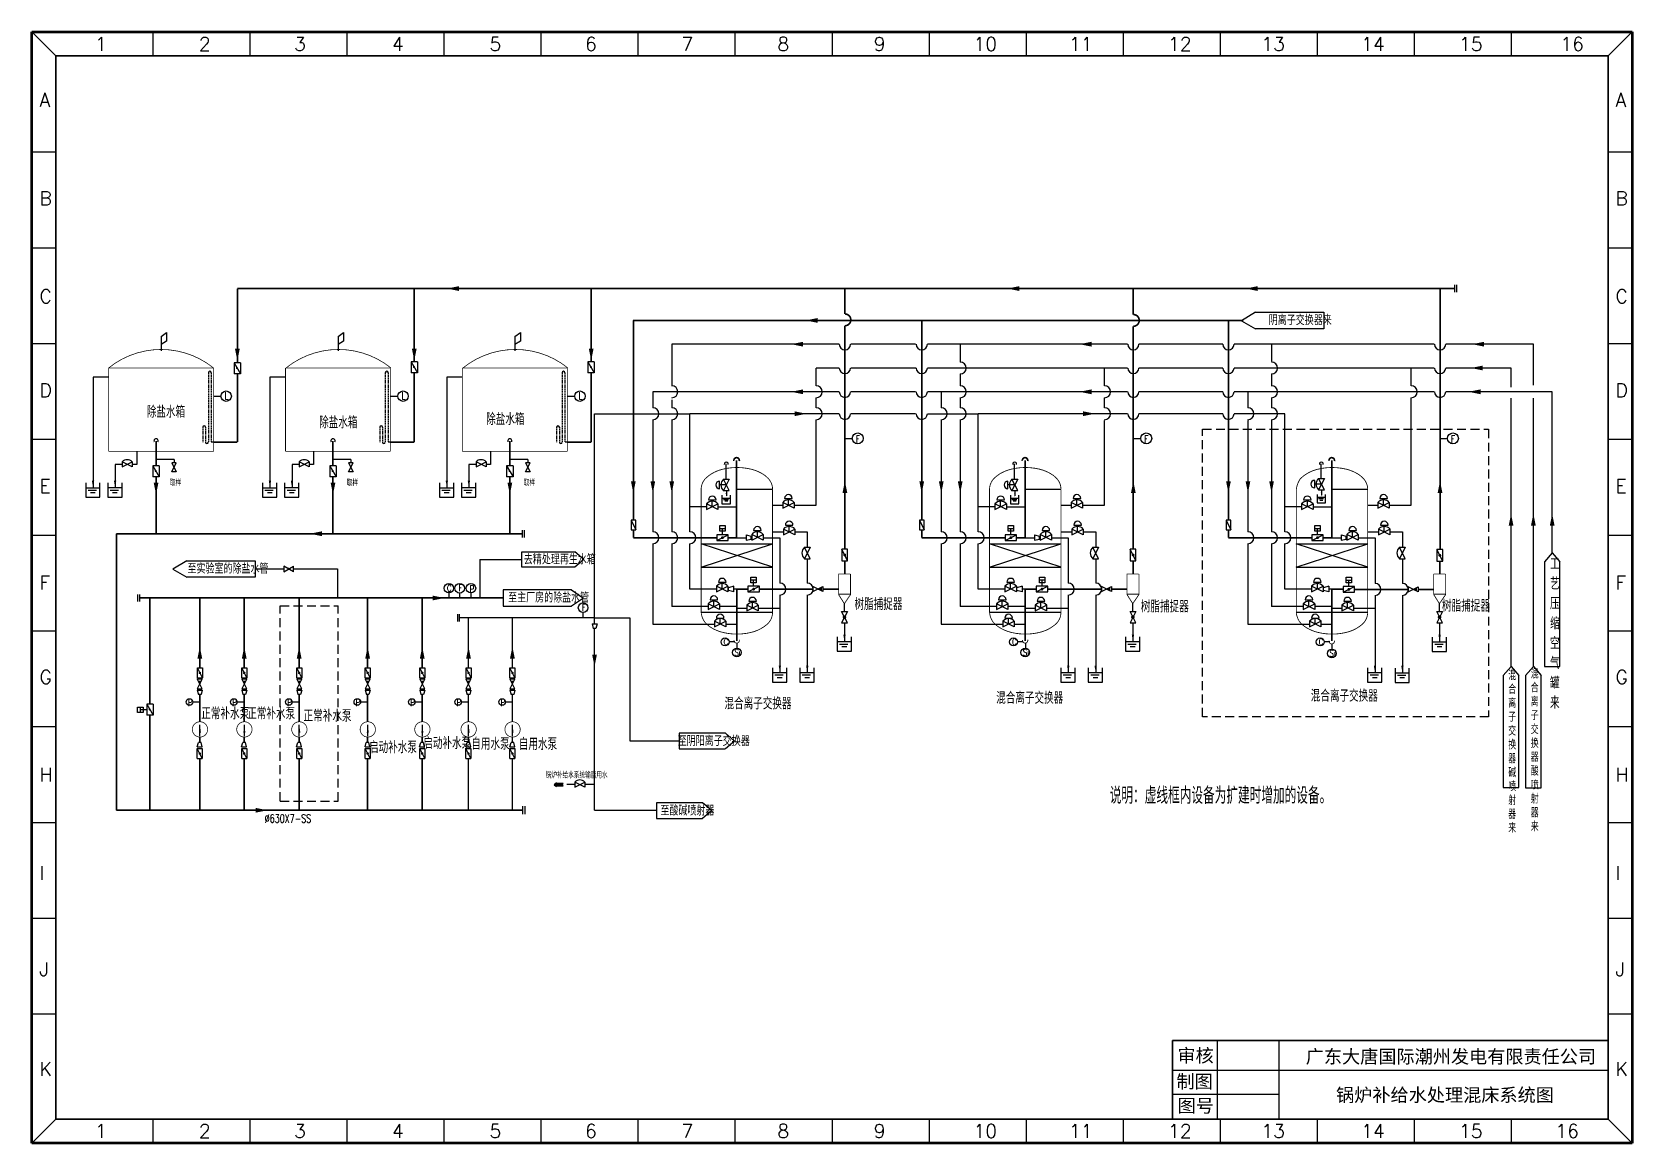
# Model space of a CAD drawing. Header units: millimetres. Extents: x 126 to 799, y 109 to 576.
import ezdxf

# ---------------------------------------------------------------- set-up
doc = ezdxf.new("R2010")
doc.units = ezdxf.units.MM
doc.linetypes.add('HIDDEN', pattern=[0.375, 0.25, -0.125])
doc.linetypes.add('INIT_GESTRICHELT', pattern=[0.75, 0.25, -0.25, 0.25])
for name, color, linetype in [('1', 7, 'Continuous'), ('162', 1, 'Continuous'), ('3', 1, 'Continuous'), ('DIM', 3, 'Continuous'), ('PH-48AE', 8, 'INIT_GESTRICHELT')]:
    doc.layers.add(name, color=color, linetype=linetype)
doc.styles.add('HZ', font='geditxt.shx', dxfattribs={"width": 0.7, "bigfont": 'hztxt1.shx'})
doc.styles.add('样式 1', font='', dxfattribs={"height": 2})
doc.styles.add('样式 2', font='txt.shx', dxfattribs={"height": 2})
doc.styles.get('样式 1').set_extended_font_data('FangSong_GB2312')

msp = doc.modelspace()

# ---------------------------------------------------------------- texts
at = {"color": 7, "linetype": 'ByBlock', "lineweight": -3, "style": '样式 2'}
for s, height, p in [('1', 5.77, (152.91, 567.69)), ('2', 5.77, (196.57, 567.69)), ('3', 5.77, (236.57, 567.69)), ('4', 5.77, (277.69, 567.69)), ('5', 5.77, (318.64, 567.69)), ('6', 5.77, (358.8, 567.69)), ('7', 5.77, (399.28, 567.69)), ('8', 5.77, (439.6, 567.69)), ('9', 5.77, (480.08, 567.69)), ('10', 5.775, (521.99, 567.69)), ('11', 5.775, (562.15, 567.69)), ('12', 5.775, (603.74, 567.69)), ('13', 5.775, (642.95, 567.69)), ('14', 5.775, (684.86, 567.69)), ('15', 5.775, (725.97, 567.69)), ('16', 5.775, (768.52, 567.69)), ('A', 5.77, (129.59, 544.21)), ('A', 5.77, (791.72, 544.21)), ('B', 5.77, (129.59, 502.85)), ('B', 5.77, (791.72, 502.85)), ('C', 5.77, (129.59, 461.67)), ('C', 5.77, (791.72, 461.67)), ('D', 5.77, (129.59, 422.17)), ('D', 5.77, (791.72, 422.17)), ('E', 5.77, (129.59, 381.93)), ('E', 5.77, (791.72, 381.93)), ('F', 5.77, (129.59, 341.31)), ('F', 5.77, (791.72, 341.31)), ('G', 5.77, (129.59, 301.62)), ('G', 5.77, (791.72, 301.62)), ('H', 5.77, (129.59, 260.63)), ('H', 5.77, (791.72, 260.63)), ('I', 5.77, (129.59, 219.26)), ('I', 5.77, (791.72, 219.26)), ('J', 5.77, (129.59, 178.83)), ('J', 5.77, (791.72, 178.83)), ('K', 5.77, (129.59, 136.91)), ('K', 5.77, (791.72, 136.91)), ('1', 5.77, (152.91, 110.85)), ('2', 5.77, (196.57, 110.85)), ('3', 5.77, (236.57, 110.85)), ('4', 5.77, (277.69, 110.85)), ('5', 5.77, (318.64, 110.85)), ('6', 5.77, (358.8, 110.85)), ('7', 5.77, (399.28, 110.85)), ('8', 5.77, (439.6, 110.85)), ('9', 5.77, (480.08, 110.85)), ('10', 5.775, (521.99, 110.85)), ('11', 5.775, (562.15, 110.85)), ('12', 5.775, (603.74, 110.85)), ('13', 5.775, (642.95, 110.85)), ('14', 5.775, (684.86, 110.85)), ('15', 5.775, (725.97, 110.85)), ('16', 5.775, (766.43, 110.85))]:
    msp.add_text(s, height=height, dxfattribs=at).set_placement(p)
at = {"color": 0, "style": 'HZ', "width": 0.7}
for s, p in [('阴离子交换器来', (646.03, 452.45)), ('至实验室的除盐水管', (191.79, 348.01))]:
    msp.add_text(s, height=4, dxfattribs=at).set_placement(p)
at = {"color": 7, "style": 'HZ', "width": 0.7}
for s, height, p in [('L', 3.06, (207.44, 421.2)), ('L', 3.06, (281.76, 421.2)), ('L', 3.06, (356.08, 421.2)), ('F', 3.06, (472.59, 403.01)), ('F', 3.06, (593.76, 403.01)), ('F', 3.06, (722.61, 403.01)), ('去精处理再生水箱', 4, (333.1, 351.88)), ('C', 2.8, (300.8, 340.47)), ('F', 2.8, (305.72, 340.57)), ('P', 2.8, (310.37, 340.16)), ('至主厂房的除盐水管', 4, (326.5, 335.85)), ('F', 2.8, (357.58, 332.42)), ('C', 2.8, (417.04, 317.9)), ('Si', 2.8, (421.63, 313.44)), ('C', 2.8, (538.21, 317.9)), ('Si', 2.8, (542.8, 313.44)), ('C', 2.8, (667.06, 317.9)), ('Si', 2.8, (671.61, 313.09)), ('P', 3.06, (191.97, 292.32)), ('P', 3.06, (210.64, 292.32)), ('P', 3.06, (233.72, 292.32)), ('P', 3.06, (262.48, 292.32)), ('P', 3.06, (285.41, 292.32)), ('P', 3.06, (304.85, 292.32)), ('P', 3.06, (323.29, 292.32)), ('至阴阳离子交换器', 4, (397.74, 275.58)), ('说明：虚线框内设备为扩建时增加的设备。', 7, (579.23, 251.24)), ('至酸碱喷射器', 4, (390.49, 246.35))]:
    msp.add_text(s, height=height, dxfattribs=at).set_placement(p)
at = {"style": 'HZ', "width": 0.7}
for s, p in [('除盐水箱', (174.69, 413.5)), ('除盐水箱', (247.09, 409.05)), ('除盐水箱', (317.27, 410.44)), ('树脂捕捉器', (472.01, 332.71)), ('树脂捕捉器', (592.32, 331.69)), ('树脂捕捉器', (718.82, 332.01)), ('混合离子交换器', (417.37, 290.94)), ('混合离子交换器', (531.52, 293.27)), ('混合离子交换器', (663.7, 294.18)), ('正常补水泵', (197.6, 286.7)), ('正常补水泵', (216.86, 286.72)), ('正常补水泵', (240.57, 285.74)), ('启动补水泵', (268.05, 272.5)), ('启动补水泵', (290.84, 274.24)), ('自用水泵', (311.03, 273.95)), ('自用水泵', (330.98, 273.88))]:
    msp.add_text(s, height=5, dxfattribs=at).set_placement(p)
at = {"attachment_point": 1, "style": 'HZ'}
for s, insert, char_height in [('{\\C0;工\\P艺\\P压\\P缩\\P空\\P气\\P罐\\P来}', (764.21, 354.61), 5), ('{\\C0;混\\P合\\P离\\P子\\P交\\P换\\P器\\P碱\\P喷\\P射\\P器\\P来}', (746.67, 306.81), 3.5), ('{\\C0;混\\P合\\P离\\P子\\P交\\P换\\P器\\P酸\\P喷\\P射\\P器\\P来}', (756.11, 307.47), 3.5)]:
    msp.add_mtext_dynamic_manual_height_columns(s, width=15.433, gutter_width=12.5, heights=[0], dxfattribs=dict(at, insert=insert, char_height=char_height))
at = {"color": 0, "char_height": 5.5902, "width": 183.9971, "attachment_point": 5, "style": '样式 1'}
for s, insert in [('{\\fFangSong_GB2312|b0|i0|c134|p49;审核}', (615.28, 145.17)), ('{\\fFangSong_GB2312|b0|i0|c134|p49;广东大唐国际潮州发电有限责任公司}', (722.58, 144.68)), ('{\\fFangSong_GB2312|b0|i0|c134|p49;制图}', (614.9, 134.27)), ('锅炉补给水处理混床系统图', (720.08, 128.56)), ('{\\fFangSong_GB2312|b0|i0|c134|p49;图号}', (615.37, 124.07))]:
    msp.add_mtext(s, dxfattribs=dict(at, insert=insert))
at = {"layer": '1', "color": 7, "style": 'HZ', "width": 0.7}
for s, height, p in [('取样', 2.5, (184.39, 384.84)), ('取样', 2.5, (258.71, 384.84)), ('取样', 2.5, (333.04, 384.84)), ('锅炉补给水系统输脂用水', 2.5, (342.27, 262)), ('%%C630X7-SS', 3.5, (224.22, 243.32))]:
    msp.add_text(s, height=height, dxfattribs=at).set_placement(p)

# ---------------------------------------------------------------- blocks, each defined once
blk = doc.blocks.new('A$C4607793D')
at = {"layer": '1', "color": 3}
blk.add_lwpolyline([(1, 5, 0, 2, 0), (1, 0, 2, 2, 0)], format="xyseb", dxfattribs=at)
blk = doc.blocks.new('2')
at = {"color": 7}
for p, q in [((0, 0), (0, -2.18)), ((-1.86, -1.9), (-1.86, -5.5)), ((-1.86, -3.1), (1.74, -3.1)), ((-1.86, -5.5), (1.74, -5.5)), ((-1.26, -3.7), (0.84, -3.7)), ((-0.66, -4.3), (0.54, -4.3)), ((1.74, -5.5), (1.74, -1.9))]:
    blk.add_line(p, q, dxfattribs=at)
at = {"layer": '3', "color": 7}
blk.add_lwpolyline([(-0.01, -2.7, 0, 0.6, 0), (-0.01, -0.97, 0.6, 0.6, 0)], format="xyseb", dxfattribs=at)
blk = doc.blocks.new('1')
at = {"color": 7}
for p, q in [((0, 9.78), (0, 0)), ((-3.1, 2), (-3.1, -4)), ((-3.1, 0), (2.9, 0)), ((2.9, -4), (2.9, 2)), ((-3.1, -4), (2.9, -4)), ((-2.1, -1), (1.4, -1)), ((-1.1, -2), (0.9, -2))]:
    blk.add_line(p, q, dxfattribs=at)
at = {"layer": '3', "color": 7}
blk.add_lwpolyline([(-0.01, 0.09, 0, 1, 0), (-0.01, 2.97, 1, 1, 0)], format="xyseb", dxfattribs=at)
blk = doc.blocks.new('JT')
for p, q in [((-2.5, -2.5), (0, 0)), ((0, 0), (2.5, -2.5)), ((-1.5, -2.5), (-2.5, -2.5)), ((-1.5, -2.5), (-1.5, -2.5)), ((-1.5, -9.5), (-1.5, -2.5)), ((-1.5, -2.5), (1.5, -2.5)), ((0, -8), (-1.5, -9.5)), ((1.5, -9.5), (0, -8)), ((2.5, -2.5), (1.5, -2.5)), ((1.5, -2.5), (1.5, -9.5))]:
    blk.add_line(p, q)
for points in [[(0, 0), (-2.5, -2.5), (2.5, -2.5)], [(-1.5, -2.5), (1.5, -2.5), (0, -6)], [(-1.5, -9.5), (-1.5, -2.5), (1.5, -2.5), (1.5, -9.5)], [(0, -8), (-1.5, -8), (-1.5, -9.5)], [(0, -6), (-0.9, -8), (0.9, -8)], [(0, -8), (1.5, -9.5), (1.5, -8)]]:
    blk.add_solid(points)
blk = doc.blocks.new('5J2')
at = {"xscale": 0.8, "zscale": 0.8, "rotation": 270}
blk.add_blockref('JT', (0.3, 0.2), dxfattribs=at)

# ---------------------------------------------------------------- linework, layer by layer
at = {"color": 7, "linetype": 'ByBlock', "lineweight": 50}
for p, q in [((126.46, 575.61), (798.65, 575.61)), ((126.46, 108.7), (126.46, 575.61)), ((798.65, 575.61), (798.65, 108.7)), ((798.65, 108.7), (126.46, 108.7))]:
    msp.add_line(p, q, dxfattribs=at)
at = {"color": 7, "linetype": 'ByBlock', "lineweight": -3}
for p, q in [((136.52, 565.55), (126.46, 575.61)), ((177.28, 575.61), (177.28, 565.55)), ((218.03, 575.61), (218.03, 565.55)), ((258.79, 575.61), (258.79, 565.55)), ((299.54, 575.61), (299.54, 565.55)), ((340.29, 575.61), (340.29, 565.55)), ((381.05, 575.61), (381.05, 565.55)), ((421.8, 575.61), (421.8, 565.55)), ((462.56, 575.61), (462.56, 565.55)), ((503.31, 575.61), (503.31, 565.55)), ((544.06, 575.61), (544.06, 565.55)), ((584.82, 575.61), (584.82, 565.55)), ((625.57, 575.61), (625.57, 565.55)), ((666.39, 575.61), (666.39, 565.55)), ((707.15, 575.61), (707.15, 565.55)), ((747.9, 575.61), (747.9, 565.55)), ((788.59, 565.55), (798.65, 575.61)), ((136.52, 525.07), (126.46, 525.07)), ((798.65, 525.07), (788.59, 525.07)), ((798.65, 525.07), (788.59, 525.07)), ((136.52, 484.82), (126.46, 484.82)), ((798.65, 484.82), (788.59, 484.82)), ((136.52, 444.57), (126.46, 444.57)), ((798.65, 444.57), (788.59, 444.57)), ((136.52, 404.32), (126.46, 404.32)), ((798.65, 404.32), (788.59, 404.32)), ((136.52, 364.07), (126.46, 364.07)), ((798.65, 364.07), (788.59, 364.07)), ((136.52, 323.82), (126.46, 323.82)), ((798.65, 323.82), (788.59, 323.82)), ((136.52, 283.57), (126.46, 283.57)), ((798.65, 283.57), (788.59, 283.57)), ((136.52, 243.32), (126.46, 243.32)), ((798.65, 243.32), (788.59, 243.32)), ((136.52, 203.07), (126.46, 203.07)), ((798.65, 203.07), (788.59, 203.07)), ((136.52, 162.81), (126.46, 162.81)), ((798.65, 162.81), (788.59, 162.81)), ((136.52, 118.76), (126.46, 108.7)), ((177.28, 118.76), (177.28, 108.7)), ((177.28, 118.76), (177.28, 108.7)), ((218.03, 118.76), (218.03, 108.7)), ((258.79, 118.76), (258.79, 108.7)), ((299.54, 118.76), (299.54, 108.7)), ((340.29, 118.76), (340.29, 108.7)), ((381.05, 118.76), (381.05, 108.7)), ((421.8, 118.76), (421.8, 108.7)), ((462.56, 118.76), (462.56, 108.7)), ((503.31, 118.76), (503.31, 108.7)), ((544.06, 118.76), (544.06, 108.7)), ((584.82, 118.76), (584.82, 108.7)), ((625.57, 118.76), (625.57, 108.7)), ((625.57, 118.76), (625.57, 108.7)), ((666.33, 118.76), (666.33, 108.7)), ((666.39, 118.76), (666.39, 108.7)), ((707.08, 118.76), (707.08, 108.7)), ((707.15, 118.76), (707.15, 108.7)), ((747.83, 118.76), (747.83, 108.7)), ((747.9, 118.76), (747.9, 108.7)), ((788.59, 118.76), (798.65, 108.7))]:
    msp.add_line(p, q, dxfattribs=at)
at = {"color": 7, "linetype": 'ByBlock', "lineweight": 30}
for p, q in [((136.52, 565.55), (788.59, 565.55)), ((136.52, 118.76), (136.52, 565.55)), ((788.59, 565.55), (788.59, 118.76)), ((788.59, 151.72), (605.6, 151.72)), ((788.59, 118.76), (136.52, 118.76))]:
    msp.add_line(p, q, dxfattribs=at)
at = {"color": 7}
for p, q in [((724.27, 466.26), (724.27, 469.32)), ((725.07, 466.26), (725.07, 469.32)), ((180.7, 447.68), (182.98, 449.27)), ((180.7, 447.68), (180.7, 441.64)), ((182.98, 445.71), (180.7, 444.34)), ((182.98, 449.27), (182.98, 445.71)), ((255.02, 447.68), (257.3, 449.27)), ((255.02, 447.68), (255.02, 441.64)), ((257.3, 445.71), (255.02, 444.34)), ((257.3, 449.27), (257.3, 445.71)), ((329.34, 447.68), (331.62, 449.27)), ((329.34, 447.68), (329.34, 441.64)), ((331.62, 445.71), (329.34, 444.34)), ((331.62, 449.27), (331.62, 445.71)), ((285.7, 437.05), (288.38, 432.38)), ((285.7, 437.05), (285.7, 432.37)), ((288.38, 437.05), (285.71, 437.05)), ((288.38, 437.05), (288.38, 432.37)), ((360.02, 437.05), (362.7, 432.38)), ((360.02, 437.05), (360.02, 432.37)), ((362.7, 437.05), (360.03, 437.05)), ((362.7, 437.05), (362.7, 432.37)), ((152.12, 430.56), (152.12, 389.45)), ((158.65, 430.56), (152.12, 430.56)), ((211.38, 436.59), (211.38, 431.91)), ((211.38, 436.59), (214.06, 431.92)), ((214.06, 431.91), (211.38, 431.91)), ((214.06, 436.59), (211.39, 436.59)), ((214.06, 436.59), (214.06, 431.91)), ((232.97, 430.56), (226.44, 430.56)), ((226.44, 430.56), (226.44, 389.45)), ((288.38, 432.37), (285.7, 432.37)), ((307.3, 430.56), (300.76, 430.56)), ((300.76, 430.56), (300.76, 389.45)), ((362.7, 432.37), (360.02, 432.37)), ((205.84, 422.46), (202.74, 422.46)), ((280.16, 422.46), (277.06, 422.46)), ((354.49, 422.46), (351.39, 422.46)), ((467.98, 404.78), (471.09, 404.78)), ((589.15, 404.78), (592.26, 404.78)), ((718, 404.78), (721.11, 404.78)), ((170.46, 399.33), (170.46, 393.91)), ((244.78, 399.33), (244.78, 393.91)), ((319.1, 399.33), (319.1, 393.91)), ((164.37, 393.91), (161.38, 393.91)), ((164.37, 392.84), (168.57, 394.94)), ((168.57, 392.84), (164.37, 394.94)), ((164.37, 394.94), (164.37, 392.84)), ((164.37, 394.94), (164.37, 392.84)), ((168.57, 394.94), (168.57, 392.84)), ((170.46, 393.91), (168.57, 393.91)), ((177.22, 393.35), (179.9, 388.68)), ((177.22, 393.35), (177.22, 388.67)), ((179.9, 393.35), (177.23, 393.35)), ((186.13, 395.95), (178.41, 395.95)), ((179.9, 393.35), (179.9, 388.67)), ((185.17, 390.71), (187.09, 394.55)), ((185.17, 394.55), (187.09, 390.71)), ((187.09, 394.55), (185.17, 394.55)), ((187.09, 390.71), (185.17, 390.71)), ((186.13, 395.95), (186.13, 394.55)), ((238.69, 393.91), (235.7, 393.91)), ((238.69, 394.94), (238.69, 392.84)), ((238.69, 394.94), (238.69, 392.84)), ((242.89, 392.84), (238.69, 394.94)), ((238.69, 392.84), (242.89, 394.94)), ((242.89, 394.94), (242.89, 392.84)), ((244.78, 393.91), (242.89, 393.91)), ((251.54, 393.35), (254.22, 388.68)), ((251.54, 393.35), (251.54, 388.67)), ((254.22, 393.35), (251.55, 393.35)), ((260.45, 395.95), (252.73, 395.95)), ((254.22, 393.35), (254.22, 388.67)), ((259.49, 390.71), (261.41, 394.55)), ((259.49, 394.55), (261.41, 390.71)), ((261.41, 394.55), (259.49, 394.55)), ((261.41, 390.71), (259.49, 390.71)), ((260.45, 395.95), (260.45, 394.55)), ((313.02, 393.91), (310.02, 393.91)), ((313.02, 394.94), (313.02, 392.84)), ((313.02, 394.94), (313.02, 392.84)), ((317.22, 392.84), (313.02, 394.94)), ((313.02, 392.84), (317.22, 394.94)), ((317.22, 394.94), (317.22, 392.84)), ((319.1, 393.91), (317.22, 393.91)), ((325.86, 393.35), (328.54, 388.68)), ((325.86, 393.35), (325.86, 388.67)), ((328.54, 393.35), (325.87, 393.35)), ((334.77, 395.95), (327.06, 395.95)), ((328.54, 393.35), (328.54, 388.67)), ((333.81, 390.71), (335.73, 394.55)), ((333.81, 394.55), (335.73, 390.71)), ((335.73, 394.55), (333.81, 394.55)), ((335.73, 390.71), (333.81, 390.71)), ((334.77, 395.95), (334.77, 394.55)), ((179.9, 388.67), (177.22, 388.67)), ((254.22, 388.67), (251.54, 388.67)), ((328.54, 388.67), (325.86, 388.67)), ((415.32, 383.66), (415.32, 386.86)), ((418.19, 385.26), (415.32, 385.26)), ((419.39, 382.86), (416.99, 387.66)), ((419.39, 387.66), (416.99, 382.86)), ((416.99, 387.66), (419.39, 387.66)), ((422.49, 383.44), (437.59, 383.44)), ((536.49, 383.66), (536.49, 386.86)), ((539.36, 385.26), (536.49, 385.26)), ((540.56, 382.86), (538.16, 387.66)), ((540.56, 387.66), (538.16, 382.86)), ((538.16, 387.66), (540.56, 387.66)), ((543.65, 383.44), (558.75, 383.44)), ((665.34, 383.99), (665.34, 387.19)), ((668.21, 385.59), (665.34, 385.59)), ((669.41, 387.99), (667.01, 383.19)), ((669.41, 383.19), (667.01, 387.99)), ((667.01, 387.99), (669.41, 387.99)), ((667.01, 383.19), (669.41, 383.19)), ((667.01, 383.19), (669.41, 383.19)), ((672.54, 383.44), (687.6, 383.44)), ((414.64, 374.91), (409.84, 377.31)), ((409.84, 374.91), (414.64, 377.31)), ((409.84, 377.31), (409.84, 374.91)), ((409.84, 377.31), (409.84, 374.91)), ((410.64, 378.98), (413.84, 378.98)), ((412.24, 376.11), (412.24, 378.98)), ((414.64, 377.31), (414.64, 374.91)), ((416.99, 382.86), (419.39, 382.86)), ((416.99, 382.86), (419.39, 382.86)), ((446.66, 375.51), (441.86, 377.91)), ((441.86, 375.51), (446.66, 377.91)), ((441.86, 377.91), (441.86, 375.51)), ((441.86, 377.91), (441.86, 375.51)), ((442.66, 379.58), (445.86, 379.58)), ((444.26, 376.71), (444.26, 379.58)), ((446.66, 377.91), (446.66, 375.51)), ((535.81, 374.91), (531.01, 377.31)), ((531.01, 374.91), (535.81, 377.31)), ((531.01, 377.31), (531.01, 374.91)), ((531.01, 377.31), (531.01, 374.91)), ((531.81, 378.98), (535.01, 378.98)), ((533.41, 376.11), (533.41, 378.98)), ((535.81, 377.31), (535.81, 374.91)), ((538.16, 382.86), (540.56, 382.86)), ((538.16, 382.86), (540.56, 382.86)), ((567.83, 375.51), (563.03, 377.91)), ((563.03, 375.51), (567.83, 377.91)), ((563.03, 377.91), (563.03, 375.51)), ((563.03, 377.91), (563.03, 375.51)), ((563.83, 379.58), (567.03, 379.58)), ((565.43, 376.71), (565.43, 379.58)), ((567.83, 377.91), (567.83, 375.51)), ((659.86, 377.31), (659.86, 374.91)), ((659.86, 377.31), (659.86, 374.91)), ((659.86, 374.91), (664.66, 377.31)), ((664.66, 374.91), (659.86, 377.31)), ((660.66, 378.98), (663.86, 378.98)), ((662.26, 376.11), (662.26, 378.98)), ((664.66, 377.31), (664.66, 374.91)), ((691.88, 377.91), (691.88, 375.51)), ((691.88, 377.91), (691.88, 375.51)), ((691.88, 375.51), (696.68, 377.91)), ((696.68, 375.51), (691.88, 377.91)), ((692.68, 379.58), (695.88, 379.58)), ((694.28, 376.71), (694.28, 379.58)), ((696.68, 377.91), (696.68, 375.51)), ((332.53, 363.21), (332.53, 366.28)), ((333.33, 363.21), (333.33, 366.28)), ((414.14, 364.29), (414.14, 361.89)), ((418.94, 364.29), (414.14, 364.29)), ((414.14, 361.89), (418.94, 364.29)), ((415.42, 368.17), (417.66, 368.17)), ((415.42, 365.79), (415.42, 368.17)), ((415.42, 366.97), (417.66, 366.97)), ((417.66, 365.79), (415.42, 365.79)), ((416.54, 364.29), (416.54, 366.97)), ((417.66, 368.17), (417.66, 365.79)), ((418.94, 361.89), (418.94, 364.29)), ((422.49, 363.09), (426.43, 363.09)), ((426.43, 364.34), (426.43, 361.99)), ((426.43, 364.34), (428.58, 363.72)), ((428.58, 362.44), (428.58, 363.72)), ((428.84, 364.49), (428.84, 362.09)), ((428.84, 364.49), (428.84, 362.09)), ((428.84, 362.09), (433.64, 364.49)), ((433.64, 362.09), (428.84, 364.49)), ((429.64, 366.15), (432.84, 366.15)), ((431.24, 363.29), (431.24, 366.15)), ((433.64, 364.49), (433.64, 362.09)), ((433.64, 363.09), (440.66, 363.09)), ((437.59, 365.51), (442.16, 365.51)), ((440.66, 363.09), (440.66, 343.99)), ((442.16, 366.71), (442.16, 364.31)), ((442.16, 366.71), (442.16, 364.31)), ((442.16, 364.31), (446.96, 366.71)), ((446.96, 364.31), (442.16, 366.71)), ((442.96, 368.38), (446.16, 368.38)), ((444.56, 365.51), (444.56, 368.38)), ((446.96, 366.71), (446.96, 364.31)), ((446.99, 365.51), (452.18, 365.51)), ((452.18, 365.51), (452.18, 359.06)), ((535.3, 364.29), (535.3, 361.89)), ((540.1, 364.29), (535.3, 364.29)), ((535.3, 361.89), (540.1, 364.29)), ((536.59, 368.17), (538.83, 368.17)), ((536.59, 365.79), (536.59, 368.17)), ((536.59, 366.97), (538.83, 366.97)), ((538.83, 365.79), (536.59, 365.79)), ((537.7, 364.29), (537.7, 366.97)), ((538.83, 368.17), (538.83, 365.79)), ((540.1, 361.89), (540.1, 364.29)), ((543.65, 363.09), (547.6, 363.09)), ((547.6, 364.34), (547.6, 361.99)), ((547.6, 364.34), (549.74, 363.72)), ((549.74, 362.44), (549.74, 363.72)), ((550, 364.49), (550, 362.09)), ((550, 364.49), (550, 362.09)), ((550, 362.09), (554.8, 364.49)), ((554.8, 362.09), (550, 364.49)), ((550.8, 366.15), (554, 366.15)), ((552.4, 363.29), (552.4, 366.15)), ((554.8, 364.49), (554.8, 362.09)), ((554.8, 363.09), (561.83, 363.09)), ((558.76, 365.51), (563.32, 365.51)), ((561.83, 363.09), (561.83, 343.99)), ((563.32, 366.71), (563.32, 364.31)), ((563.32, 366.71), (563.32, 364.31)), ((563.32, 364.31), (568.12, 366.71)), ((568.12, 364.31), (563.32, 366.71)), ((564.12, 368.38), (567.32, 368.38)), ((565.72, 365.51), (565.72, 368.38)), ((568.12, 366.71), (568.12, 364.31)), ((568.16, 365.51), (573.34, 365.51)), ((573.34, 365.51), (573.34, 359.06)), ((664.15, 361.89), (668.95, 364.29)), ((664.15, 364.29), (664.15, 361.89)), ((668.95, 364.29), (664.15, 364.29)), ((665.44, 365.79), (665.44, 368.17)), ((665.44, 368.17), (667.68, 368.17)), ((665.44, 366.97), (667.68, 366.97)), ((667.68, 365.79), (665.44, 365.79)), ((666.55, 364.29), (666.55, 366.97)), ((667.68, 368.17), (667.68, 365.79)), ((668.95, 361.89), (668.95, 364.29)), ((672.5, 363.09), (676.45, 363.09)), ((676.45, 364.34), (678.59, 363.72)), ((676.45, 364.34), (676.45, 361.99)), ((678.59, 362.44), (678.59, 363.72)), ((678.85, 364.49), (678.85, 362.09)), ((678.85, 364.49), (678.85, 362.09)), ((683.65, 362.09), (678.85, 364.49)), ((678.85, 362.09), (683.65, 364.49)), ((679.65, 366.15), (682.85, 366.15)), ((681.25, 363.29), (681.25, 366.15)), ((683.65, 364.49), (683.65, 362.09)), ((683.65, 363.09), (690.68, 363.09)), ((687.61, 365.51), (692.17, 365.51)), ((690.68, 363.09), (690.68, 343.87)), ((692.17, 366.71), (692.17, 364.31)), ((692.17, 366.71), (692.17, 364.31)), ((696.97, 364.31), (692.17, 366.71)), ((692.17, 364.31), (696.97, 366.71)), ((692.97, 368.38), (696.17, 368.38)), ((694.57, 365.51), (694.57, 368.38)), ((696.97, 366.71), (696.97, 364.31)), ((697.01, 365.51), (702.19, 365.51)), ((702.19, 365.51), (702.19, 359.06)), ((332.24, 357.2), (354.52, 357.2)), ((332.24, 350.68), (332.24, 357.2)), ((358.36, 353.94), (354.53, 357.19)), ((407.55, 360.52), (412.24, 360.52)), ((407.59, 350.65), (437.59, 360.52)), ((437.65, 350.71), (407.6, 360.54)), ((412.24, 360.52), (435.32, 360.52)), ((414.14, 361.89), (418.94, 361.89)), ((426.43, 361.99), (428.58, 362.47)), ((435.32, 360.52), (437.59, 360.52)), ((453.38, 354.26), (450.98, 359.06)), ((450.98, 359.06), (453.38, 359.06)), ((453.38, 359.06), (450.98, 354.26)), ((469.1, 353.43), (466.7, 358.23)), ((466.7, 358.23), (466.7, 353.43)), ((469.1, 358.23), (466.7, 358.23)), ((469.1, 353.43), (469.1, 358.23)), ((528.72, 360.52), (533.41, 360.52)), ((528.75, 350.65), (558.75, 360.52)), ((558.82, 350.71), (528.76, 360.54)), ((533.41, 360.52), (556.49, 360.52)), ((535.3, 361.89), (540.1, 361.89)), ((547.6, 361.99), (549.74, 362.47)), ((556.49, 360.52), (558.75, 360.52)), ((574.54, 354.26), (572.14, 359.06)), ((572.14, 359.06), (574.54, 359.06)), ((574.54, 359.06), (572.14, 354.26)), ((590.26, 353.43), (587.86, 358.23)), ((587.86, 358.23), (587.86, 353.43)), ((590.26, 358.23), (587.86, 358.23)), ((590.26, 353.43), (590.26, 358.23)), ((657.57, 360.52), (662.26, 360.52)), ((657.6, 350.65), (687.6, 360.52)), ((687.67, 350.71), (657.61, 360.54)), ((662.26, 360.52), (685.34, 360.52)), ((664.15, 361.89), (668.95, 361.89)), ((676.45, 361.99), (678.59, 362.47)), ((685.34, 360.52), (687.6, 360.52)), ((703.39, 354.26), (700.99, 359.06)), ((700.99, 359.06), (703.39, 359.06)), ((703.39, 359.06), (700.99, 354.26)), ((719.11, 358.06), (716.71, 358.06)), ((719.11, 353.26), (716.71, 358.06)), ((716.71, 358.06), (716.71, 353.26)), ((719.11, 353.26), (719.11, 358.06)), ((765.13, 356.78), (761.87, 352.95)), ((765.13, 356.78), (768.38, 352.95)), ((354.53, 350.68), (332.24, 350.68)), ((358.36, 353.94), (354.53, 350.68)), ((407.59, 350.65), (437.59, 350.65)), ((450.98, 354.26), (453.38, 354.26)), ((452.18, 354.26), (452.18, 343.99)), ((466.7, 353.43), (469.1, 353.43)), ((528.75, 350.65), (558.75, 350.65)), ((572.14, 354.26), (574.54, 354.26)), ((573.34, 354.26), (573.34, 343.99)), ((587.86, 353.43), (590.26, 353.43)), ((657.6, 350.65), (687.67, 350.71)), ((700.99, 354.26), (703.39, 354.26)), ((702.19, 354.26), (702.19, 343.87)), ((716.71, 353.26), (719.11, 353.26)), ((761.87, 352.95), (761.87, 309.01)), ((768.4, 309.01), (768.4, 352.94)), ((414.84, 344.4), (418.04, 344.4)), ((416.44, 341.54), (416.44, 344.4)), ((428.51, 344.17), (428.51, 346.56)), ((428.51, 346.56), (430.75, 346.56)), ((428.51, 345.36), (430.75, 345.36)), ((430.75, 344.17), (428.51, 344.17)), ((429.63, 342.67), (429.63, 345.36)), ((430.75, 346.56), (430.75, 344.17)), ((536.01, 344.4), (539.21, 344.4)), ((537.61, 341.54), (537.61, 344.4)), ((549.68, 344.17), (549.68, 346.56)), ((549.68, 346.56), (551.92, 346.56)), ((549.68, 345.36), (551.92, 345.36)), ((551.92, 344.17), (549.68, 344.17)), ((550.79, 342.67), (550.79, 345.36)), ((551.92, 346.56), (551.92, 344.17)), ((664.86, 344.4), (668.06, 344.4)), ((666.46, 341.54), (666.46, 344.4)), ((678.57, 346.45), (680.81, 346.45)), ((678.57, 344.06), (678.57, 346.45)), ((678.57, 345.25), (680.81, 345.25)), ((680.81, 344.06), (678.57, 344.06)), ((679.69, 342.56), (679.69, 345.25)), ((680.81, 346.45), (680.81, 344.06)), ((170.97, 336.21), (170.97, 339.28)), ((171.77, 336.21), (171.77, 339.28)), ((301.53, 339.86), (301.53, 337.55)), ((306.06, 339.82), (306.06, 337.55)), ((310.88, 339.85), (310.88, 337.55)), ((353.18, 341.21), (324.46, 341.21)), ((324.46, 341.21), (324.46, 334.28)), ((358.13, 337.62), (353.14, 334.28)), ((353.18, 341.21), (358.13, 337.62)), ((411.32, 336.99), (414.52, 336.99)), ((412.92, 334.12), (412.92, 336.99)), ((414.04, 342.74), (414.04, 340.34)), ((414.04, 342.74), (414.04, 340.34)), ((418.84, 340.34), (414.04, 342.74)), ((414.04, 340.34), (418.84, 342.74)), ((418.84, 342.74), (418.84, 340.34)), ((421.25, 342.69), (419.09, 342.07)), ((419.09, 340.79), (419.09, 342.07)), ((421.25, 340.34), (419.09, 340.83)), ((421.24, 342.73), (421.24, 340.33)), ((427.23, 340.27), (432.03, 342.67)), ((427.23, 342.67), (427.23, 340.27)), ((432.03, 342.67), (427.23, 342.67)), ((427.23, 340.27), (432.03, 340.27)), ((427.57, 336.41), (430.77, 336.41)), ((429.17, 333.54), (429.17, 336.41)), ((432.03, 340.27), (432.03, 342.67)), ((440.66, 338.96), (440.66, 319.67)), ((452.18, 338.96), (452.18, 306.39)), ((454.55, 342.52), (454.55, 340.42)), ((454.55, 342.52), (454.55, 340.42)), ((454.55, 340.42), (458.75, 342.52)), ((458.75, 340.42), (454.55, 342.52)), ((456.78, 341.48), (456.9, 341.36)), ((456.9, 341.54), (457.25, 341.18)), ((457.01, 341.6), (457.61, 341.01)), ((457.13, 341.66), (457.92, 340.87)), ((457.25, 341.72), (457.92, 341.05)), ((457.37, 341.77), (457.92, 341.22)), ((457.49, 341.83), (457.92, 341.4)), ((457.6, 341.89), (457.92, 341.58)), ((457.72, 341.95), (457.92, 341.75)), ((457.84, 342.01), (457.92, 341.93)), ((458.75, 342.52), (458.75, 340.42)), ((532.49, 336.99), (535.69, 336.99)), ((534.09, 334.12), (534.09, 336.99)), ((535.21, 342.74), (535.21, 340.34)), ((535.21, 342.74), (535.21, 340.34)), ((540.01, 340.34), (535.21, 342.74)), ((535.21, 340.34), (540.01, 342.74)), ((540.01, 342.74), (540.01, 340.34)), ((542.42, 342.69), (540.26, 342.07)), ((540.26, 340.79), (540.26, 342.07)), ((542.42, 340.34), (540.26, 340.83)), ((542.4, 342.73), (542.4, 340.33)), ((548.39, 340.27), (553.19, 342.67)), ((548.39, 342.67), (548.39, 340.27)), ((553.19, 342.67), (548.39, 342.67)), ((548.39, 340.27), (553.19, 340.27)), ((548.73, 336.41), (551.93, 336.41)), ((550.33, 333.54), (550.33, 336.41)), ((553.19, 340.27), (553.19, 342.67)), ((561.83, 338.96), (561.83, 319.67)), ((573.34, 338.96), (573.34, 306.39)), ((575.72, 342.52), (575.72, 340.42)), ((575.72, 342.52), (575.72, 340.42)), ((575.72, 340.42), (579.91, 342.52)), ((579.91, 340.42), (575.72, 342.52)), ((577.94, 341.48), (578.07, 341.36)), ((578.06, 341.54), (578.42, 341.18)), ((578.18, 341.6), (578.77, 341.01)), ((578.3, 341.66), (579.09, 340.87)), ((578.42, 341.72), (579.09, 341.05)), ((578.53, 341.77), (579.09, 341.22)), ((578.65, 341.83), (579.09, 341.4)), ((578.77, 341.89), (579.09, 341.58)), ((578.89, 341.95), (579.09, 341.75)), ((579.01, 342.01), (579.09, 341.93)), ((579.91, 342.52), (579.91, 340.42)), ((661.34, 336.99), (664.54, 336.99)), ((662.94, 334.12), (662.94, 336.99)), ((664.06, 342.74), (664.06, 340.34)), ((664.06, 342.74), (664.06, 340.34)), ((664.06, 340.34), (668.86, 342.74)), ((668.86, 340.34), (664.06, 342.74)), ((668.86, 342.74), (668.86, 340.34)), ((671.27, 342.69), (669.11, 342.07)), ((669.11, 340.79), (669.11, 342.07)), ((671.27, 340.34), (669.11, 340.83)), ((671.25, 342.73), (671.25, 340.33)), ((682.09, 342.56), (677.29, 342.56)), ((677.29, 342.56), (677.29, 340.16)), ((677.29, 340.16), (682.09, 342.56)), ((677.29, 340.16), (682.09, 340.16)), ((677.58, 336.41), (680.78, 336.41)), ((679.18, 333.54), (679.18, 336.41)), ((682.09, 340.16), (682.09, 342.56)), ((690.68, 338.84), (690.68, 319.67)), ((702.19, 338.84), (702.19, 306.39)), ((704.61, 342.41), (704.61, 340.31)), ((704.61, 342.41), (704.61, 340.31)), ((704.61, 340.31), (708.81, 342.41)), ((708.81, 340.31), (704.61, 342.41)), ((706.84, 341.37), (706.96, 341.24)), ((706.96, 341.42), (707.31, 341.07)), ((707.07, 341.48), (707.67, 340.89)), ((707.19, 341.54), (707.98, 340.75)), ((707.31, 341.6), (707.98, 340.93)), ((707.43, 341.66), (707.98, 341.11)), ((707.55, 341.72), (707.98, 341.28)), ((707.66, 341.78), (707.98, 341.46)), ((707.78, 341.84), (707.98, 341.64)), ((707.9, 341.9), (707.98, 341.82)), ((708.81, 342.41), (708.81, 340.31)), ((305.31, 327.87), (305.31, 330.93)), ((306.11, 327.87), (306.11, 330.93)), ((324.46, 334.28), (353.14, 334.28)), ((357.91, 331.67), (357.91, 329.4)), ((437.59, 331.67), (407.59, 331.67)), ((410.52, 335.32), (410.52, 332.92)), ((410.52, 335.32), (410.52, 332.92)), ((415.32, 332.92), (410.52, 335.32)), ((410.52, 332.92), (415.32, 335.32)), ((415.32, 335.32), (415.32, 332.92)), ((422.59, 333.54), (426.77, 333.54)), ((426.77, 332.34), (431.57, 334.74)), ((431.57, 332.34), (426.77, 334.74)), ((426.77, 334.74), (426.77, 332.34)), ((431.57, 334.74), (431.57, 332.34)), ((431.57, 333.54), (440.66, 333.54)), ((469, 327.33), (466.6, 332.13)), ((469, 332.13), (466.6, 327.33)), ((466.6, 332.13), (469, 332.13)), ((467.82, 332.13), (467.82, 335.5)), ((558.75, 331.67), (528.75, 331.67)), ((531.69, 335.32), (531.69, 332.92)), ((531.69, 335.32), (531.69, 332.92)), ((536.49, 332.92), (531.69, 335.32)), ((531.69, 332.92), (536.49, 335.32)), ((536.49, 335.32), (536.49, 332.92)), ((543.75, 333.54), (547.94, 333.54)), ((547.94, 332.34), (552.74, 334.74)), ((552.74, 332.34), (547.94, 334.74)), ((547.94, 334.74), (547.94, 332.34)), ((552.74, 334.74), (552.74, 332.34)), ((552.74, 333.54), (561.83, 333.54)), ((590.16, 327.33), (587.76, 332.13)), ((590.16, 332.13), (587.76, 327.33)), ((587.76, 332.13), (590.16, 332.13)), ((588.99, 332.13), (588.99, 335.5)), ((687.6, 331.67), (657.6, 331.67)), ((660.54, 332.92), (665.34, 335.32)), ((665.34, 332.92), (660.54, 335.32)), ((660.54, 335.32), (660.54, 332.92)), ((660.54, 335.32), (660.54, 332.92)), ((665.34, 335.32), (665.34, 332.92)), ((672.6, 333.54), (676.79, 333.54)), ((676.79, 332.34), (681.59, 334.74)), ((681.59, 332.34), (676.79, 334.74)), ((676.79, 334.74), (676.79, 332.34)), ((681.59, 334.74), (681.59, 332.34)), ((681.59, 333.54), (690.68, 333.54)), ((719.01, 332.13), (716.61, 327.33)), ((719.01, 327.33), (716.61, 332.13)), ((716.61, 332.13), (719.01, 332.13)), ((717.84, 332.13), (717.84, 335.5)), ((361.74, 326.84), (362.24, 324.96)), ((361.74, 326.84), (363.83, 326.84)), ((363.33, 324.96), (362.24, 324.96)), ((363.83, 326.84), (363.33, 324.96)), ((413.17, 328.01), (413.17, 325.61)), ((413.17, 328.01), (413.17, 325.61)), ((417.97, 325.61), (413.17, 328.01)), ((413.17, 325.61), (417.97, 328.01)), ((413.97, 329.3), (417.17, 329.3)), ((415.57, 326.81), (415.57, 329.3)), ((417.97, 328.01), (417.97, 325.61)), ((466.6, 327.33), (469, 327.33)), ((466.6, 327.33), (469, 327.33)), ((467.82, 327.33), (467.82, 319.41)), ((467.82, 327.33), (467.82, 319.41)), ((534.34, 328.01), (534.34, 325.61)), ((534.34, 328.01), (534.34, 325.61)), ((539.14, 325.61), (534.34, 328.01)), ((534.34, 325.61), (539.14, 328.01)), ((535.14, 329.3), (538.34, 329.3)), ((536.74, 326.81), (536.74, 329.3)), ((539.14, 328.01), (539.14, 325.61)), ((587.76, 327.33), (590.16, 327.33)), ((587.76, 327.33), (590.16, 327.33)), ((588.99, 327.33), (588.99, 319.41)), ((588.99, 327.33), (588.99, 319.41)), ((663.19, 328.01), (663.19, 325.61)), ((663.19, 328.01), (663.19, 325.61)), ((663.19, 325.61), (667.99, 328.01)), ((667.99, 325.61), (663.19, 328.01)), ((663.99, 329.3), (667.19, 329.3)), ((665.59, 326.81), (665.59, 329.3)), ((667.99, 328.01), (667.99, 325.61)), ((716.61, 327.33), (719.01, 327.33)), ((716.61, 327.33), (719.01, 327.33)), ((717.84, 327.33), (717.84, 319.41)), ((419.33, 319.4), (421.71, 319.4)), ((422.62, 318.63), (422.62, 316.64)), ((440.66, 319.67), (440.66, 306.39)), ((464.72, 321.41), (464.72, 315.41)), ((464.72, 319.41), (470.72, 319.41)), ((465.72, 318.41), (469.22, 318.41)), ((466.72, 317.41), (468.72, 317.41)), ((470.72, 315.41), (470.72, 321.41)), ((540.5, 319.4), (542.87, 319.4)), ((543.79, 318.63), (543.79, 316.64)), ((561.83, 319.67), (561.83, 306.39)), ((585.89, 321.41), (585.89, 315.41)), ((585.89, 319.41), (591.89, 319.41)), ((586.89, 318.41), (590.39, 318.41)), ((587.89, 317.41), (589.89, 317.41)), ((591.89, 315.41), (591.89, 321.41)), ((669.35, 319.4), (671.72, 319.4)), ((672.6, 318.28), (672.6, 316.29)), ((690.68, 319.67), (690.68, 306.39)), ((714.75, 321.32), (714.75, 315.32)), ((714.75, 319.32), (720.75, 319.32)), ((715.75, 318.32), (719.25, 318.32)), ((716.75, 317.32), (718.75, 317.32)), ((720.75, 315.32), (720.75, 321.32)), ((464.72, 315.41), (470.72, 315.41)), ((585.89, 315.41), (591.89, 315.41)), ((714.75, 315.32), (720.75, 315.32)), ((195.91, 303.72), (198.01, 303.72)), ((198.02, 299.52), (195.92, 303.72)), ((198.02, 303.72), (195.92, 299.52)), ((198.03, 304.19), (195.93, 308.39)), ((195.93, 308.39), (198.03, 308.39)), ((195.93, 304.19), (198.03, 304.19)), ((195.93, 304.19), (198.03, 304.19)), ((196.41, 302.74), (196.49, 302.82)), ((196.47, 302.63), (196.66, 302.82)), ((196.52, 302.51), (196.84, 302.82)), ((196.58, 302.39), (197.02, 302.82)), ((196.64, 302.27), (197.19, 302.82)), ((196.7, 302.15), (197.37, 302.82)), ((196.76, 302.04), (197.55, 302.82)), ((196.82, 301.92), (197.41, 302.51)), ((216.68, 303.72), (214.58, 299.52)), ((216.68, 299.52), (214.58, 303.72)), ((214.58, 303.72), (216.68, 303.72)), ((216.69, 304.19), (214.59, 308.39)), ((214.59, 308.39), (216.69, 308.39)), ((214.59, 304.19), (216.69, 304.19)), ((214.59, 304.19), (216.69, 304.19)), ((215.07, 302.74), (215.15, 302.82)), ((215.13, 302.63), (215.33, 302.82)), ((215.19, 302.51), (215.5, 302.82)), ((215.25, 302.39), (215.68, 302.82)), ((215.31, 302.27), (215.86, 302.82)), ((215.36, 302.15), (216.03, 302.82)), ((215.42, 302.04), (216.21, 302.82)), ((215.48, 301.92), (216.07, 302.51)), ((239.76, 303.72), (237.66, 299.52)), ((239.76, 299.52), (237.66, 303.72)), ((237.66, 303.72), (239.76, 303.72)), ((239.77, 304.19), (237.68, 308.39)), ((237.68, 308.39), (239.77, 308.39)), ((237.68, 304.19), (239.77, 304.19)), ((237.68, 304.19), (239.77, 304.19)), ((238.15, 302.74), (238.23, 302.82)), ((238.21, 302.63), (238.41, 302.82)), ((238.27, 302.51), (238.59, 302.82)), ((238.33, 302.39), (238.76, 302.82)), ((238.39, 302.27), (238.94, 302.82)), ((238.45, 302.15), (239.12, 302.82)), ((238.51, 302.04), (239.3, 302.82)), ((238.57, 301.92), (239.16, 302.51)), ((266.42, 303.72), (268.52, 303.72)), ((268.52, 299.52), (266.42, 303.72)), ((268.52, 303.72), (266.42, 299.52)), ((268.53, 304.19), (266.43, 308.39)), ((266.43, 308.39), (268.53, 308.39)), ((266.43, 304.19), (268.53, 304.19)), ((266.43, 304.19), (268.53, 304.19)), ((266.88, 302.8), (266.91, 302.82)), ((266.94, 302.68), (267.08, 302.82)), ((267, 302.56), (267.26, 302.82)), ((267.06, 302.45), (267.44, 302.82)), ((267.12, 302.33), (267.61, 302.82)), ((267.18, 302.21), (267.79, 302.82)), ((267.24, 302.09), (267.97, 302.82)), ((267.29, 301.98), (268, 302.68)), ((291.46, 303.72), (289.36, 299.52)), ((291.46, 299.52), (289.36, 303.72)), ((289.36, 303.72), (291.46, 303.72)), ((291.47, 304.19), (289.37, 308.39)), ((289.37, 308.39), (291.47, 308.39)), ((289.37, 304.19), (291.47, 304.19)), ((289.37, 304.19), (291.47, 304.19)), ((289.85, 302.74), (289.93, 302.82)), ((289.91, 302.63), (290.11, 302.82)), ((289.97, 302.51), (290.28, 302.82)), ((290.03, 302.39), (290.46, 302.82)), ((290.08, 302.27), (290.64, 302.82)), ((290.14, 302.15), (290.81, 302.82)), ((290.2, 302.04), (290.99, 302.82)), ((290.26, 301.92), (290.85, 302.51)), ((308.79, 303.72), (310.89, 303.72)), ((310.89, 299.52), (308.79, 303.72)), ((310.89, 303.72), (308.79, 299.52)), ((310.9, 304.19), (308.8, 308.39)), ((308.8, 308.39), (310.9, 308.39)), ((308.8, 304.19), (310.9, 304.19)), ((308.8, 304.19), (310.9, 304.19)), ((309.28, 302.75), (309.36, 302.82)), ((309.34, 302.63), (309.53, 302.82)), ((309.4, 302.51), (309.71, 302.82)), ((309.45, 302.39), (309.89, 302.82)), ((309.51, 302.28), (310.06, 302.82)), ((309.57, 302.16), (310.24, 302.82)), ((309.63, 302.04), (310.42, 302.82)), ((309.69, 301.92), (310.29, 302.52)), ((327.24, 303.72), (329.34, 303.72)), ((329.34, 299.52), (327.24, 303.72)), ((329.34, 303.72), (327.24, 299.52)), ((329.35, 304.19), (327.25, 308.39)), ((327.25, 308.39), (329.35, 308.39)), ((327.25, 304.19), (329.35, 304.19)), ((327.25, 304.19), (329.35, 304.19)), ((327.71, 302.79), (327.74, 302.82)), ((327.76, 302.67), (327.92, 302.82)), ((327.82, 302.55), (328.09, 302.82)), ((327.88, 302.44), (328.27, 302.82)), ((327.94, 302.32), (328.45, 302.82)), ((328, 302.2), (328.62, 302.82)), ((328.06, 302.08), (328.8, 302.82)), ((328.12, 301.96), (328.8, 302.65)), ((747.84, 309.01), (744.59, 305.18)), ((744.59, 305.18), (744.59, 258.09)), ((747.84, 309.01), (751.1, 305.18)), ((751.11, 258.09), (751.11, 305.17)), ((757.21, 309.01), (753.96, 305.18)), ((753.96, 305.18), (753.96, 258.03)), ((757.21, 309.01), (760.47, 305.18)), ((760.48, 258.03), (760.48, 305.17)), ((761.87, 309.01), (768.4, 309.01)), ((195.92, 299.52), (198.02, 299.52)), ((195.92, 299.52), (198.02, 299.52)), ((195.92, 299.06), (198.01, 299.06)), ((195.92, 299.06), (196.42, 297.18)), ((197.51, 297.18), (196.42, 297.18)), ((196.88, 301.8), (197.23, 302.16)), ((196.94, 301.68), (197.06, 301.8)), ((198.01, 299.06), (197.51, 297.18)), ((214.58, 299.52), (216.68, 299.52)), ((214.58, 299.52), (216.68, 299.52)), ((214.58, 299.06), (215.09, 297.18)), ((214.58, 299.06), (216.68, 299.06)), ((216.17, 297.18), (215.09, 297.18)), ((215.54, 301.8), (215.9, 302.16)), ((215.6, 301.68), (215.72, 301.8)), ((216.68, 299.06), (216.17, 297.18)), ((237.66, 299.52), (239.76, 299.52)), ((237.66, 299.52), (239.76, 299.52)), ((237.66, 299.06), (238.17, 297.18)), ((237.66, 299.06), (239.76, 299.06)), ((239.26, 297.18), (238.17, 297.18)), ((238.63, 301.8), (238.98, 302.16)), ((238.68, 301.68), (238.8, 301.8)), ((239.76, 299.06), (239.26, 297.18)), ((266.42, 299.52), (268.52, 299.52)), ((266.42, 299.52), (268.52, 299.52)), ((266.42, 299.06), (268.52, 299.06)), ((266.42, 299.06), (266.93, 297.18)), ((268.01, 297.18), (266.93, 297.18)), ((267.35, 301.86), (267.82, 302.33)), ((267.41, 301.74), (267.65, 301.97)), ((268.52, 299.06), (268.01, 297.18)), ((289.36, 299.52), (291.46, 299.52)), ((289.36, 299.52), (291.46, 299.52)), ((289.36, 299.06), (289.87, 297.18)), ((289.36, 299.06), (291.46, 299.06)), ((290.95, 297.18), (289.87, 297.18)), ((290.32, 301.8), (290.68, 302.16)), ((290.38, 301.68), (290.5, 301.8)), ((291.46, 299.06), (290.95, 297.18)), ((308.79, 299.52), (310.89, 299.52)), ((308.79, 299.52), (310.89, 299.52)), ((308.79, 299.06), (310.89, 299.06)), ((308.79, 299.06), (309.3, 297.18)), ((310.38, 297.18), (309.3, 297.18)), ((309.75, 301.8), (310.11, 302.17)), ((309.81, 301.69), (309.94, 301.81)), ((310.89, 299.06), (310.38, 297.18)), ((327.24, 299.52), (329.34, 299.52)), ((327.24, 299.52), (329.34, 299.52)), ((327.24, 299.06), (327.74, 297.18)), ((327.24, 299.06), (329.33, 299.06)), ((328.83, 297.18), (327.74, 297.18)), ((328.18, 301.85), (328.62, 302.29)), ((328.24, 301.73), (328.45, 301.94)), ((329.33, 299.06), (328.83, 297.18)), ((170.8, 289.68), (170.8, 291.92)), ((170.8, 291.92), (173.18, 291.92)), ((173.18, 289.68), (170.8, 289.68)), ((172, 289.68), (172, 291.92)), ((174.68, 290.8), (172, 290.8)), ((173.18, 291.92), (173.18, 289.68)), ((174.68, 293.13), (177.36, 288.46)), ((174.68, 293.13), (174.68, 288.46)), ((177.36, 293.14), (174.69, 293.14)), ((177.36, 293.14), (177.36, 288.46)), ((177.36, 288.46), (174.68, 288.46)), ((197.02, 279.68), (197.02, 284.43)), ((215.68, 279.68), (215.68, 284.43)), ((238.77, 279.68), (238.77, 284.43)), ((267.52, 279.68), (267.52, 284.43)), ((290.46, 279.68), (290.46, 284.43)), ((309.89, 279.68), (309.89, 284.43)), ((328.34, 279.68), (328.34, 284.43)), ((195.87, 275.18), (196.41, 277.06)), ((197.5, 277.06), (196.41, 277.06)), ((197.92, 275.18), (197.5, 277.06)), ((214.53, 275.18), (215.07, 277.06)), ((216.16, 277.06), (215.07, 277.06)), ((216.59, 275.18), (216.16, 277.06)), ((237.62, 275.18), (238.16, 277.06)), ((239.24, 277.06), (238.16, 277.06)), ((239.67, 275.18), (239.24, 277.06)), ((266.37, 275.18), (266.91, 277.06)), ((268, 277.06), (266.91, 277.06)), ((268.43, 275.18), (268, 277.06)), ((289.31, 275.18), (289.85, 277.06)), ((290.94, 277.06), (289.85, 277.06)), ((291.37, 275.18), (290.94, 277.06)), ((308.74, 275.18), (309.28, 277.06)), ((310.37, 277.06), (309.28, 277.06)), ((310.8, 275.18), (310.37, 277.06)), ((327.19, 275.18), (327.73, 277.06)), ((328.82, 277.06), (327.73, 277.06)), ((329.24, 275.18), (328.82, 277.06)), ((417.75, 280.88), (398.33, 280.88)), ((398.33, 280.88), (398.33, 274.36)), ((421.58, 277.62), (417.75, 280.88)), ((421.58, 277.62), (417.75, 274.37)), ((195.87, 275.18), (197.92, 275.18)), ((195.92, 274.49), (198.02, 274.49)), ((198.02, 270.29), (195.92, 274.49)), ((195.92, 270.29), (198.02, 270.29)), ((195.92, 270.29), (198.02, 270.29)), ((214.53, 275.18), (216.59, 275.18)), ((216.68, 270.29), (214.58, 274.49)), ((214.58, 274.49), (216.68, 274.49)), ((214.58, 270.29), (216.68, 270.29)), ((214.58, 270.29), (216.68, 270.29)), ((237.62, 275.18), (239.67, 275.18)), ((239.76, 270.29), (237.66, 274.49)), ((237.66, 274.49), (239.76, 274.49)), ((237.66, 270.29), (239.76, 270.29)), ((237.66, 270.29), (239.76, 270.29)), ((266.37, 275.18), (268.43, 275.18)), ((268.52, 270.29), (266.42, 274.49)), ((266.42, 274.49), (268.52, 274.49)), ((266.42, 270.29), (268.52, 270.29)), ((266.42, 270.29), (268.52, 270.29)), ((289.31, 275.18), (291.37, 275.18)), ((291.46, 270.29), (289.36, 274.49)), ((289.36, 274.49), (291.46, 274.49)), ((289.36, 270.29), (291.46, 270.29)), ((289.36, 270.29), (291.46, 270.29)), ((308.74, 275.18), (310.8, 275.18)), ((310.89, 270.29), (308.79, 274.49)), ((308.79, 274.49), (310.89, 274.49)), ((308.79, 270.29), (310.89, 270.29)), ((308.79, 270.29), (310.89, 270.29)), ((327.19, 275.18), (329.24, 275.18)), ((329.34, 270.29), (327.24, 274.49)), ((327.24, 274.49), (329.34, 274.49)), ((327.24, 270.29), (329.34, 270.29)), ((327.24, 270.29), (329.34, 270.29)), ((398.33, 274.36), (417.73, 274.36)), ((354.55, 260.37), (354.55, 258.27)), ((354.55, 260.37), (354.55, 258.27)), ((358.75, 258.27), (354.55, 260.37)), ((354.55, 258.27), (358.75, 260.37)), ((358.75, 260.37), (358.75, 258.27)), ((744.59, 258.09), (751.11, 258.09)), ((753.96, 258.03), (760.48, 258.03)), ((408.18, 251.65), (388.76, 251.65)), ((388.76, 251.65), (388.76, 245.13)), ((412.01, 248.39), (408.18, 251.65)), ((388.76, 245.13), (408.17, 245.13)), ((412.01, 248.39), (408.18, 245.14))]:
    msp.add_line(p, q, dxfattribs=at)
at = {"color": 0}
for p, q in [((640.44, 457.85), (634.59, 454.25)), ((640.44, 457.85), (669.16, 457.85)), ((669.16, 457.85), (669.16, 450.92)), ((634.59, 454.25), (640.48, 450.92)), ((669.16, 450.92), (640.48, 450.92)), ((191.53, 353.41), (185.69, 349.81)), ((185.69, 349.81), (191.57, 346.48)), ((191.53, 353.41), (220.25, 353.41)), ((220.25, 353.41), (220.25, 346.48)), ((220.25, 346.48), (191.57, 346.48)), ((631.82, 139.25), (788.28, 139.25))]:
    msp.add_line(p, q, dxfattribs=at)
at = {"color": 3}
for p, q in [((362.79, 329.4), (362.79, 415.19)), ((362.79, 415.19), (367.58, 415.19)), ((367.58, 415.19), (402.82, 415.19)), ((402.82, 365.6), (402.82, 415.19)), ((465.51, 415.19), (402.82, 415.19)), ((497.64, 415.19), (470.45, 415.19)), ((502.73, 415.19), (523.99, 415.19)), ((523.99, 365.6), (523.99, 415.19)), ((586.67, 415.19), (523.99, 415.19)), ((626.74, 415.19), (591.51, 415.19)), ((652.84, 415.19), (631.58, 415.19)), ((652.84, 365.6), (652.84, 415.19)), ((409.84, 376.11), (402.82, 376.11)), ((422.49, 375.91), (414.64, 375.91)), ((531.01, 376.11), (523.99, 376.11)), ((543.65, 375.91), (535.81, 375.91)), ((659.86, 376.11), (652.84, 376.11)), ((672.5, 375.91), (664.66, 375.91)), ((402.82, 341.47), (402.82, 360.57)), ((523.99, 341.47), (523.99, 360.57)), ((652.84, 341.47), (652.84, 360.58)), ((220.25, 349.94), (232.32, 349.94)), ((236.32, 349.94), (254.85, 349.94)), ((254.85, 349.94), (254.85, 337.75)), ((314.58, 353.94), (332.24, 353.94)), ((314.58, 353.94), (314.58, 337.75)), ((414.04, 341.47), (402.82, 341.47)), ((422.59, 341.47), (421.24, 341.47)), ((535.21, 341.47), (523.99, 341.47)), ((543.75, 341.47), (542.4, 341.47)), ((664.06, 341.47), (652.84, 341.47)), ((672.6, 341.47), (671.25, 341.47)), ((362.79, 329.4), (306.11, 329.4)), ((309.84, 308.39), (309.84, 329.4)), ((328.29, 308.39), (328.29, 329.4)), ((362.79, 326.84), (362.79, 329.4)), ((362.79, 329.4), (377.65, 329.4)), ((377.65, 329.4), (377.65, 277.76)), ((362.79, 248.53), (362.79, 324.96)), ((309.84, 285.65), (309.84, 297.18)), ((328.29, 285.65), (328.29, 297.18)), ((309.84, 277.06), (309.84, 279.31)), ((328.29, 277.06), (328.29, 279.31)), ((377.65, 277.76), (398.33, 277.76)), ((309.84, 248.53), (309.84, 270.29)), ((328.29, 248.53), (328.29, 270.29)), ((362.79, 248.53), (388.76, 248.53))]:
    msp.add_line(p, q, dxfattribs=at)
at = {"color": 7, "linetype": 'HIDDEN', "ltscale": 15}
for p, q in [((618.27, 287.83), (618.27, 408.63)), ((618.27, 408.63), (738.41, 408.63)), ((738.41, 408.63), (738.41, 287.83)), ((230.76, 252.43), (230.76, 334.48)), ((230.76, 334.48), (255.08, 334.48)), ((255.08, 252.43), (255.08, 334.48)), ((738.41, 287.83), (618.27, 287.83)), ((230.76, 252.43), (255.08, 252.43))]:
    msp.add_line(p, q, dxfattribs=at)
at = {"color": 7, "linetype": 'Continuous'}
for p, q in [((354.55, 259.34), (351.15, 259.34)), ((362.79, 259.34), (358.75, 259.34))]:
    msp.add_line(p, q, dxfattribs=at)
at = {"color": 0, "linetype": 'ByBlock', "lineweight": 30}
msp.add_line((605.6, 118.76), (605.6, 151.72), dxfattribs=at)
at = {"color": 0, "linetype": 'ByBlock'}
for p, q in [((624.56, 118.76), (624.56, 151.72)), ((650.37, 118.76), (650.37, 151.72)), ((605.6, 139.25), (788.59, 139.25)), ((605.6, 129.23), (650.33, 129.23))]:
    msp.add_line(p, q, dxfattribs=at)
at = {"color": 0, "lineweight": 30}
msp.add_line((788.59, 151.72), (788.59, 118.76), dxfattribs=at)
at = {"color": 3, "linetype": 'Continuous', "const_width": 0.7}
for points in [[(212.74, 436.59), (212.74, 467.79)], [(724.27, 467.79), (212.74, 467.79)], [(287.06, 437.05), (287.06, 467.79)], [(361.39, 437.05), (361.39, 467.79)], [(467.98, 457.11), (467.98, 467.79)], [(589.15, 456.87), (589.15, 467.79)], [(718, 358.06), (718, 467.79)], [(635.39, 454.4), (378.89, 454.4)], [(379.1, 424.4), (379.1, 454.4)], [(467.98, 358.23), (467.98, 452.17)], [(500.26, 424.4), (500.26, 454.4)], [(589.15, 446.21), (589.15, 451.93)], [(629.11, 370.39), (629.11, 454.4)], [(589.15, 358.23), (589.15, 446.21)], [(212.74, 412.69), (212.74, 431.91)], [(287.06, 412.69), (287.06, 432.37)], [(361.39, 412.69), (361.39, 432.37)], [(379.1, 370.39), (379.1, 424.4)], [(500.26, 370.39), (500.26, 424.4)], [(212.74, 403.25), (212.74, 412.69)], [(287.06, 403.25), (287.06, 412.69)], [(361.39, 403.25), (361.39, 412.69)], [(178.59, 403.78), (178.59, 393.35)], [(202.74, 403.25), (212.74, 403.25)], [(252.91, 403.78), (252.91, 393.35)], [(277.06, 403.25), (287.06, 403.25)], [(327.23, 403.78), (327.23, 393.35)], [(351.39, 403.25), (361.39, 403.25)], [(418.94, 363.09), (422.49, 363.09), (422.49, 395.59)], [(540.1, 363.09), (543.65, 363.09), (543.65, 395.59)], [(668.95, 363.09), (672.5, 363.09), (672.5, 395.59)], [(178.59, 388.67), (178.59, 364.75)], [(252.91, 388.67), (252.91, 364.75)], [(327.23, 388.67), (327.23, 371.07)], [(327.23, 371.07), (327.23, 364.75)], [(161.94, 248.53), (161.94, 364.75)], [(332.53, 364.75), (161.94, 364.75)], [(379.1, 363.09), (379.1, 366.39)], [(379.1, 363.09), (414.14, 363.09)], [(500.26, 363.09), (500.26, 366.39)], [(500.26, 363.09), (535.3, 363.09)], [(629.11, 363.09), (629.11, 366.39)], [(629.11, 363.09), (664.15, 363.09)], [(467.9, 347.65), (467.9, 353.43)], [(589.06, 347.65), (589.06, 353.43)], [(717.91, 347.65), (717.91, 353.26)], [(324.46, 337.75), (171.77, 337.75)], [(176.03, 293.14), (176.03, 337.75)], [(196.97, 308.39), (196.97, 337.75)], [(215.63, 308.39), (215.63, 337.75)], [(238.71, 308.39), (238.71, 337.75)], [(267.47, 308.39), (267.47, 337.75)], [(290.41, 308.39), (290.41, 337.75)], [(422.59, 319.67), (422.59, 341.47), (427.23, 341.47)], [(432.03, 341.47), (454.55, 341.47)], [(458.75, 341.47), (465.34, 341.47)], [(543.75, 319.67), (543.75, 341.47), (548.39, 341.47)], [(553.19, 341.47), (575.72, 341.47)], [(579.91, 341.47), (586.51, 341.47)], [(672.6, 319.67), (672.6, 341.47), (677.24, 341.47)], [(682.09, 341.36), (704.61, 341.36)], [(708.81, 341.36), (715.4, 341.36)], [(196.97, 285.65), (196.97, 297.18)], [(215.63, 285.65), (215.63, 297.18)], [(238.71, 285.65), (238.71, 297.18)], [(267.47, 285.65), (267.47, 297.18)], [(290.41, 285.65), (290.41, 297.18)], [(176.03, 248.53), (176.03, 288.46)], [(196.97, 277.06), (196.97, 279.31)], [(215.63, 277.06), (215.63, 279.31)], [(238.71, 277.06), (238.71, 279.31)], [(267.47, 277.06), (267.47, 279.31)], [(290.41, 277.06), (290.41, 279.31)], [(196.97, 248.53), (196.97, 270.29)], [(215.63, 248.53), (215.63, 270.29)], [(238.71, 248.53), (238.71, 270.29)], [(267.47, 248.53), (267.47, 270.29)], [(290.41, 248.53), (290.41, 270.29)], [(332.51, 248.53), (161.94, 248.53)]]:
    msp.add_lwpolyline(points, dxfattribs=at)
for points in [[(467.98, 457.11, -1), (467.98, 452.17, -0.240693)], [(589.15, 456.87, -1), (589.15, 451.93, -0.240693)]]:
    msp.add_lwpolyline(points, format="xyb", dxfattribs=at)
at = {"color": 7}
for points, const_width in [([(202.74, 434.41, 0.353172), (158.65, 434.41)], 0.306), ([(277.27, 434.41, 0.353172), (233.18, 434.41)], 0.306), ([(351.59, 434.41, 0.353172), (307.5, 434.41)], 0.306), ([(423.59, 395.29, 1.25223), (421.36, 395.38)], 0.7), ([(544.75, 395.29, 1.25223), (542.53, 395.38)], 0.7), ([(673.6, 395.29, 1.25223), (671.38, 395.38)], 0.7), ([(422.64, 392.59, 0.06065), (416.57, 391.85, 0.074056), (411.94, 389.94, 0.06111), (409.17, 387.71)], 0.35), ([(435.8, 387.94, 0.071959), (433.33, 389.94, 0.074056), (428.7, 391.85, 0.06065), (422.64, 392.59)], 0.35), ([(543.8, 392.59, 0.06065), (537.74, 391.85, 0.074056), (533.11, 389.94, 0.06111), (530.34, 387.71)], 0.35), ([(556.97, 387.94, 0.071959), (554.5, 389.94, 0.074056), (549.86, 391.85, 0.06065), (543.8, 392.59)], 0.35), ([(672.65, 392.59, 0.06065), (666.59, 391.85, 0.074056), (661.96, 389.94, 0.06111), (659.19, 387.71)], 0.35), ([(685.82, 387.94, 0.071959), (683.35, 389.94, 0.074056), (678.71, 391.85, 0.06065), (672.65, 392.59)], 0.35), ([(407.59, 383.81, -0.156346), (409.17, 387.71)], 0.35), ([(437.59, 383.49, 0.188756), (435.8, 387.94)], 0.35), ([(528.75, 383.81, -0.156346), (530.34, 387.71)], 0.35), ([(558.75, 383.49, 0.188756), (556.97, 387.94)], 0.35), ([(657.6, 383.36, -0.109056), (659.19, 387.71)], 0.35), ([(687.6, 383.49, 0.188756), (685.82, 387.94)], 0.35), ([(407.59, 331.67, 0.141736), (409.24, 327.42)], 0.35), ([(435.09, 326.51, 0.221647), (437.59, 331.67)], 0.35), ([(528.75, 331.67, 0.141736), (530.4, 327.42)], 0.35), ([(556.26, 326.51, 0.221647), (558.75, 331.67)], 0.35), ([(657.6, 331.67, 0.141736), (659.25, 327.42)], 0.35), ([(685.11, 326.51, 0.221647), (687.6, 331.67)], 0.35), ([(422.64, 322.57, -0.06065), (416.57, 323.31, -0.074056), (411.94, 325.22, -0.078838), (409.27, 327.45)], 0.35), ([(422.64, 322.57, -0.035757), (419.04, 322.83, 0), (419.04, 322.83), (419.04, 322.83)], 0.35), ([(435.09, 326.51, -0.1136), (428.7, 323.31, -0.06065), (422.64, 322.57)], 0.35), ([(543.8, 322.57, -0.06065), (537.74, 323.31, -0.074056), (533.11, 325.22, -0.078838), (530.43, 327.45)], 0.35), ([(543.8, 322.57, -0.035757), (540.2, 322.83, 0), (540.2, 322.83), (540.2, 322.83)], 0.35), ([(556.26, 326.51, -0.1136), (549.86, 323.31, -0.06065), (543.8, 322.57)], 0.35), ([(672.65, 322.57, -0.06065), (666.59, 323.31, -0.074056), (661.96, 325.22, -0.078838), (659.28, 327.45)], 0.35), ([(672.65, 322.57, -0.035757), (669.05, 322.83, 0), (669.05, 322.83), (669.05, 322.83)], 0.35), ([(685.11, 326.51, -0.1136), (678.71, 323.31, -0.06065), (672.65, 322.57)], 0.35), ([(421.4, 320.13, 1.25223), (423.62, 320.22)], 0.35), ([(542.57, 320.13, 1.25223), (544.79, 320.22)], 0.35), ([(671.38, 319.78, 1.25223), (673.6, 319.87)], 0.35)]:
    msp.add_lwpolyline(points, format="xyb", dxfattribs=dict(at, const_width=const_width))
at = {"color": 7, "linetype": 'Continuous', "const_width": 0.7}
for points in [[(589.15, 436.28), (589.15, 443.17)], [(589.15, 427.12), (589.15, 432.53)], [(629.11, 426.75), (629.11, 431.91)], [(589.15, 417.63), (589.15, 421)], [(178.59, 395.21), (178.59, 393.35)]]:
    msp.add_lwpolyline(points, dxfattribs=at)
at = {"color": 7}
for points, const_width in [([(202.74, 434.41), (158.65, 434.41)], 0.306), ([(158.65, 434.41), (158.65, 399.33)], 0.306), ([(202.74, 399.33), (202.74, 434.41)], 0.306), ([(202.74, 399.33), (202.74, 434.41)], 0.306), ([(212.64, 434.54), (212.64, 434.11)], 0.612), ([(232.97, 434.41), (232.97, 399.33)], 0.306), ([(277.06, 434.41), (232.97, 434.41)], 0.306), ([(277.06, 399.33), (277.06, 434.41)], 0.306), ([(286.96, 435), (286.96, 434.57)], 0.612), ([(307.3, 434.41), (307.3, 399.33)], 0.306), ([(351.39, 434.41), (307.3, 434.41)], 0.306), ([(351.39, 399.33), (351.39, 434.41)], 0.306), ([(361.29, 435), (361.29, 434.57)], 0.612), ([(158.65, 399.33), (202.74, 399.33)], 0.306), ([(232.97, 399.33), (277.06, 399.33)], 0.306), ([(307.3, 399.33), (351.39, 399.33)], 0.306), ([(178.48, 391.3), (178.48, 390.87)], 0.612), ([(252.8, 391.3), (252.8, 390.87)], 0.612), ([(327.12, 391.3), (327.12, 390.87)], 0.612), ([(407.59, 383.81), (407.59, 377.56)], 0.35), ([(437.59, 383.44), (437.59, 331.67)], 0.35), ([(528.75, 383.81), (528.75, 377.32)], 0.35), ([(558.75, 383.44), (558.75, 331.67)], 0.35), ([(657.6, 383.36), (657.6, 377.1)], 0.35), ([(687.6, 383.44), (687.6, 331.67)], 0.35), ([(407.59, 331.67), (407.59, 377.56)], 0.35), ([(528.75, 331.67), (528.75, 377.56)], 0.35), ([(657.6, 331.67), (657.6, 377.1)], 0.35), ([(465.24, 347.81), (470.24, 347.81)], 0.35), ([(470.34, 347.86), (470.34, 339.32), (465.34, 339.32)], 0.35), ([(465.34, 339.32), (465.34, 347.86)], 0.35), ([(586.41, 347.81), (591.41, 347.81)], 0.35), ([(591.51, 347.86), (591.51, 339.32), (586.51, 339.32)], 0.35), ([(586.51, 339.32), (586.51, 347.86)], 0.35), ([(715.26, 347.81), (720.26, 347.81)], 0.35), ([(720.36, 347.86), (720.36, 339.32), (715.36, 339.32)], 0.35), ([(715.36, 339.32), (715.36, 347.86)], 0.35), ([(465.29, 339.24), (467.74, 335.37), (470.38, 339.24)], 0.35), ([(586.46, 339.24), (588.9, 335.37), (591.55, 339.24)], 0.35), ([(715.31, 339.24), (717.75, 335.37), (720.4, 339.24)], 0.35), ([(175.94, 291.09), (175.94, 290.65)], 0.612)]:
    msp.add_lwpolyline(points, dxfattribs=dict(at, const_width=const_width))
for points, const_width in [([(212.85, 434.33, 1), (212.42, 434.33, 1)], 0.437), ([(287.17, 434.79, 1), (286.74, 434.79, 1)], 0.437), ([(361.5, 434.79, 1), (361.06, 434.79, 1)], 0.437), ([(178.69, 391.09, 1), (178.25, 391.09, 1)], 0.437), ([(253.01, 391.09, 1), (252.58, 391.09, 1)], 0.437), ([(327.33, 391.09, 1), (326.9, 391.09, 1)], 0.437), ([(416.74, 363.09, 1), (416.32, 363.09, 1)], 0.8), ([(537.9, 363.09, 1), (537.49, 363.09, 1)], 0.8), ([(666.75, 363.09, 1), (666.34, 363.09, 1)], 0.8), ([(467.9, 356.03, 1), (467.9, 355.62, 1)], 0.8), ([(589.06, 356.03, 1), (589.06, 355.62, 1)], 0.8), ([(717.91, 355.86, 1), (717.91, 355.45, 1)], 0.8), ([(429.83, 341.47, 1), (429.42, 341.47, 1)], 0.8), ([(550.99, 341.47, 1), (550.58, 341.47, 1)], 0.8), ([(679.89, 341.36, 1), (679.48, 341.36, 1)], 0.8), ([(176.15, 290.87, 1), (175.72, 290.87, 1)], 0.437)]:
    msp.add_lwpolyline(points, format="xyb", close=True, dxfattribs=dict(at, const_width=const_width))
for points in [[(186.13, 390.69, 0, 0, 0), (186.13, 389.56, 0.787, 0, 0), (186.13, 387.51, 0, 0, 0)], [(260.45, 390.69, 0, 0, 0), (260.45, 389.56, 0.787, 0, 0), (260.45, 387.51, 0, 0, 0)], [(334.77, 390.69, 0, 0, 0), (334.77, 389.56, 0.787, 0, 0), (334.77, 387.51, 0, 0, 0)], [(197.02, 284.43, 0, 0.875, 0), (197.02, 281.11, 0.875, 0.875, 0)], [(215.68, 284.43, 0, 0.875, 0), (215.68, 281.11, 0.875, 0.875, 0)], [(238.77, 284.43, 0, 0.875, 0), (238.77, 281.11, 0.875, 0.875, 0)], [(267.52, 284.43, 0, 0.875, 0), (267.52, 281.11, 0.875, 0.875, 0)], [(290.46, 284.43, 0, 0.875, 0), (290.46, 281.11, 0.875, 0.875, 0)], [(309.89, 284.43, 0, 0.875, 0), (309.89, 281.11, 0.875, 0.875, 0)], [(328.34, 284.43, 0, 0.875, 0), (328.34, 281.11, 0.875, 0.875, 0)]]:
    msp.add_lwpolyline(points, format="xyseb", dxfattribs=at)
for points in [[(418.17, 385.26), (416.66, 385.26)], [(539.33, 385.26), (537.83, 385.26)], [(668.18, 385.6), (666.68, 385.6)], [(412.24, 376.11), (412.24, 377.61)], [(444.26, 376.71), (444.26, 378.21)], [(533.41, 376.11), (533.41, 377.61)], [(565.43, 376.71), (565.43, 378.21)], [(662.26, 376.11), (662.26, 377.61)], [(694.28, 376.71), (694.28, 378.21)], [(431.24, 363.28), (431.24, 364.78)], [(444.56, 365.51), (444.56, 367.01)], [(552.41, 363.28), (552.41, 364.78)], [(565.72, 365.51), (565.72, 367.01)], [(681.26, 363.28), (681.26, 364.78)], [(694.57, 365.51), (694.57, 367.01)], [(416.44, 341.53), (416.44, 343.03)], [(537.61, 341.53), (537.61, 343.03)], [(666.46, 341.53), (666.46, 343.03)], [(412.92, 334.12), (412.92, 335.62)], [(429.17, 333.54), (429.17, 335.04)], [(534.09, 334.12), (534.09, 335.62)], [(550.34, 333.54), (550.34, 335.04)], [(662.94, 334.12), (662.94, 335.62)], [(679.19, 333.54), (679.19, 335.04)], [(415.58, 326.81), (415.58, 328.31)], [(536.74, 326.81), (536.74, 328.31)], [(665.59, 326.81), (665.59, 328.31)]]:
    msp.add_lwpolyline(points, dxfattribs=at)
for centre, radius in [((208.03, 422.56), 2.19), ((282.35, 422.56), 2.19), ((356.67, 422.56), 2.19), ((301.59, 341.86), 2), ((306.12, 341.82), 2), ((310.86, 341.85), 2), ((357.97, 333.67), 2), ((417.65, 319.27), 1.67), ((422.59, 314.83), 1.83), ((538.81, 319.27), 1.67), ((543.75, 314.83), 1.83), ((667.66, 319.27), 1.67), ((672.57, 314.47), 1.83), ((192.62, 294.04), 1.39), ((211.29, 294.04), 1.39), ((234.37, 294.04), 1.39), ((263.13, 294.04), 1.39), ((286.06, 294.04), 1.39), ((305.49, 294.04), 1.39), ((323.94, 294.04), 1.39)]:
    msp.add_circle(centre, radius, dxfattribs=at)
at = {"color": 1}
for centre, radius, start, end in [((467.98, 444.4), 2.37, 180, 0), ((500.26, 444.4), 2.37, 180, 0), ((589.15, 444.4), 2.37, 180, 0), ((629.11, 444.4), 2.37, 180, 0), ((718, 444.4), 2.37, 180, 0), ((395.24, 424.4), 2.52, 270, 90), ((395.24, 415.19), 2.52, 270, 90)]:
    msp.add_arc(centre, radius, start, end, dxfattribs=at)
at = {"color": 4}
for centre, radius, start, end in [((467.98, 424.4), 2.37, 180, 0), ((500.26, 424.4), 2.37, 180, 0), ((589.15, 424.4), 2.37, 180, 0), ((629.11, 424.4), 2.37, 180, 0), ((718, 424.4), 2.37, 180, 0), ((387.29, 415.19), 2.52, 270, 90)]:
    msp.add_arc(centre, radius, start, end, dxfattribs=at)
at = {"color": 3}
for centre, radius, start, end in [((467.98, 415.19), 2.37, 180, 0), ((500.26, 415.19), 2.37, 180, 0), ((589.15, 415.19), 2.37, 180, 0), ((629.11, 415.19), 2.37, 180, 0), ((402.82, 363.09), 2.52, 270, 90), ((523.99, 363.09), 2.52, 270, 90), ((652.84, 363.09), 2.52, 270, 90)]:
    msp.add_arc(centre, radius, start, end, dxfattribs=at)
at = {"color": 7}
for centre, radius, start, end in [((166.48, 393.01), 2.86, 42.46013, 137.53987), ((240.8, 393.01), 2.86, 42.46013, 137.53987), ((315.12, 393.01), 2.86, 42.46013, 137.53987), ((415.32, 385.26), 1.6, 90, 270), ((419.19, 385.26), 3.27, 132.46013, 227.53987), ((536.49, 385.26), 1.6, 90, 270), ((540.36, 385.26), 3.27, 132.46013, 227.53987), ((665.34, 385.59), 1.6, 90, 270), ((669.21, 385.6), 3.27, 132.46013, 227.53987), ((412.24, 375.11), 3.27, 42.46013, 137.53987), ((412.24, 378.98), 1.6, 0, 180), ((444.26, 375.71), 3.27, 42.46013, 137.53987), ((444.26, 379.58), 1.6, 0, 180), ((533.41, 375.11), 3.27, 42.46013, 137.53987), ((533.41, 378.98), 1.6, 0, 180), ((565.43, 375.71), 3.27, 42.46013, 137.53987), ((565.43, 379.58), 1.6, 0, 180), ((662.26, 375.11), 3.27, 42.46013, 137.53987), ((662.26, 378.98), 1.6, 0, 180), ((694.28, 375.71), 3.27, 42.46013, 137.53987), ((694.28, 379.58), 1.6, 0, 180), ((444.56, 368.38), 1.6, 0, 180), ((565.72, 368.38), 1.6, 0, 180), ((694.57, 368.38), 1.6, 0, 180), ((431.24, 362.29), 3.27, 42.46013, 137.53987), ((431.24, 366.15), 1.6, 0, 180), ((444.56, 364.51), 3.27, 42.46013, 137.53987), ((552.41, 362.29), 3.27, 42.46013, 137.53987), ((552.4, 366.15), 1.6, 0, 180), ((565.72, 364.51), 3.27, 42.46013, 137.53987), ((681.26, 362.29), 3.27, 42.46013, 137.53987), ((681.25, 366.15), 1.6, 0, 180), ((694.57, 364.51), 3.27, 42.46013, 137.53987), ((453.18, 356.67), 3.27, 132.46013, 227.53987), ((574.34, 356.67), 3.27, 132.46013, 227.53987), ((703.19, 356.67), 3.27, 132.46013, 227.53987), ((416.44, 340.53), 3.27, 42.46013, 137.53987), ((416.44, 344.4), 1.6, 0, 180), ((440.66, 341.47), 2.52, 270, 90), ((452.18, 341.47), 2.52, 270, 90), ((537.61, 340.53), 3.27, 42.46013, 137.53987), ((537.61, 344.4), 1.6, 0, 180), ((666.46, 340.53), 3.27, 42.46013, 137.53987), ((666.46, 344.4), 1.6, 0, 180), ((690.68, 341.36), 2.52, 270, 90), ((702.19, 341.36), 2.52, 270, 90), ((412.92, 333.12), 3.27, 42.46013, 137.53987), ((412.92, 336.99), 1.6, 0, 180), ((429.17, 336.41), 1.6, 0, 180), ((534.09, 333.12), 3.27, 42.46013, 137.53987), ((534.09, 336.99), 1.6, 0, 180), ((550.33, 336.41), 1.6, 0, 180), ((662.94, 333.12), 3.27, 42.46013, 137.53987), ((662.94, 336.99), 1.6, 0, 180), ((679.18, 336.41), 1.6, 0, 180), ((415.57, 329.3), 1.6, 0, 180), ((429.17, 332.54), 3.27, 42.46013, 137.53987), ((536.74, 329.3), 1.6, 0, 180), ((550.34, 332.54), 3.27, 42.46013, 137.53987), ((665.59, 329.3), 1.6, 0, 180), ((679.19, 332.54), 3.27, 42.46013, 137.53987), ((415.58, 325.81), 3.27, 42.46013, 137.53987), ((536.74, 325.81), 3.27, 42.46013, 137.53987), ((665.59, 325.81), 3.27, 42.46013, 137.53987), ((356.65, 258.45), 2.86, 42.46013, 137.53987)]:
    msp.add_arc(centre, radius, start, end, dxfattribs=at)
at = {"color": 0}
for centre in [(561.83, 341.47), (573.34, 341.47)]:
    msp.add_arc(centre, 2.52, 270, 90, dxfattribs=at)
at = {"layer": '1', "color": 1}
for p, q in [((395.24, 444.4), (395.24, 426.79)), ((422.78, 444.4), (395.24, 444.4)), ((465.51, 444.4), (422.78, 444.4)), ((497.64, 444.4), (470.45, 444.4)), ((543.94, 444.4), (502.72, 444.4)), ((516.41, 444.4), (516.41, 436.92)), ((586.67, 444.4), (543.94, 444.4)), ((626.74, 444.4), (591.51, 444.4)), ((661.97, 444.4), (631.58, 444.4)), ((647.22, 444.4), (647.22, 437.07)), ((698.82, 444.4), (661.97, 444.4)), ((715.52, 444.4), (698.82, 444.4)), ((757.21, 444.4), (720.47, 444.4)), ((757.21, 427.21), (757.21, 444.4)), ((516.41, 431.89), (516.41, 426.92)), ((647.22, 431.91), (647.22, 426.79)), ((395.24, 421), (395.24, 417.66)), ((516.41, 421.89), (516.41, 417.66)), ((647.22, 421.89), (647.22, 417.63)), ((757.21, 364.25), (757.21, 421.71)), ((395.24, 412.72), (395.24, 394.8)), ((516.41, 412.72), (516.41, 394.8)), ((647.22, 412.68), (647.22, 394.8)), ((395.24, 394.8), (395.24, 365.6)), ((516.41, 394.8), (516.41, 365.6)), ((647.22, 394.8), (647.22, 365.6)), ((757.21, 309.01), (757.21, 364.25)), ((395.24, 360.57), (395.24, 334.12)), ((516.41, 360.57), (516.41, 334.12)), ((647.22, 360.57), (647.22, 334.12)), ((410.52, 334.12), (395.24, 334.12)), ((422.59, 334.12), (415.32, 334.12)), ((531.69, 334.12), (516.41, 334.12)), ((543.75, 334.12), (536.49, 334.12)), ((657.19, 334.12), (647.22, 334.12)), ((660.54, 334.12), (654.6, 334.12)), ((672.6, 334.12), (665.34, 334.12)), ((672.6, 334.12), (668.08, 334.12))]:
    msp.add_line(p, q, dxfattribs=at)
at = {"layer": '1', "color": 7, "linetype": 'Continuous'}
for p, q in [((715.52, 444.4), (699.09, 444.4)), ((378.17, 370.39), (380.17, 366.39)), ((378.17, 370.39), (378.17, 366.39)), ((380.17, 370.39), (378.17, 370.39)), ((380.17, 366.39), (380.17, 370.39)), ((499.33, 370.39), (501.33, 366.39)), ((499.33, 370.39), (499.33, 366.39)), ((501.33, 370.39), (499.33, 370.39)), ((501.33, 366.39), (501.33, 370.39)), ((628.18, 370.39), (630.18, 366.39)), ((628.18, 370.39), (628.18, 366.39)), ((630.18, 370.39), (628.18, 370.39)), ((630.18, 366.39), (630.18, 370.39)), ((378.17, 366.39), (380.17, 366.39)), ((499.33, 366.39), (501.33, 366.39)), ((628.18, 366.39), (630.18, 366.39))]:
    msp.add_line(p, q, dxfattribs=at)
at = {"layer": '1', "color": 7, "linetype": 'HIDDEN', "ltscale": 2}
for p, q in [((200.56, 432.42), (200.56, 403.25)), ((201.73, 432.42), (201.73, 403.25)), ((274.88, 432.42), (274.88, 403.25)), ((276.05, 432.42), (276.05, 403.25)), ((349.2, 432.42), (349.2, 403.25)), ((350.38, 432.42), (350.38, 403.25)), ((198.21, 409.5), (198.21, 403.25)), ((199.38, 409.5), (199.38, 403.25)), ((272.53, 409.5), (272.53, 403.25)), ((273.71, 409.5), (273.71, 403.25)), ((346.85, 409.5), (346.85, 403.25)), ((348.03, 409.5), (348.03, 403.25))]:
    msp.add_line(p, q, dxfattribs=at)
at = {"layer": '1', "linetype": 'HIDDEN'}
for p, q in [((202.74, 403.25), (201.73, 403.25)), ((277.06, 403.25), (276.05, 403.25)), ((351.39, 403.25), (350.38, 403.25))]:
    msp.add_line(p, q, dxfattribs=at)
at = {"layer": '1', "color": 7}
for p, q in [((457.95, 342.12), (457.95, 340.82)), ((457.95, 342.12), (457.95, 340.82)), ((579.12, 342.12), (579.12, 340.82)), ((579.12, 342.12), (579.12, 340.82)), ((708.01, 342.01), (708.01, 340.71)), ((708.01, 342.01), (708.01, 340.71)), ((195.93, 304.19), (195.93, 308.39)), ((196.37, 302.82), (197.57, 302.82)), ((198.03, 308.39), (198.03, 304.19)), ((214.59, 304.19), (214.59, 308.39)), ((215.03, 302.82), (216.23, 302.82)), ((216.69, 308.39), (216.69, 304.19)), ((237.68, 304.19), (237.68, 308.39)), ((238.11, 302.82), (239.32, 302.82)), ((239.77, 308.39), (239.77, 304.19)), ((266.43, 304.19), (266.43, 308.39)), ((266.87, 302.82), (268.07, 302.82)), ((268.53, 308.39), (268.53, 304.19)), ((289.37, 304.19), (289.37, 308.39)), ((289.81, 302.82), (291.01, 302.82)), ((291.47, 308.39), (291.47, 304.19)), ((308.8, 304.19), (308.8, 308.39)), ((309.24, 302.82), (310.44, 302.82)), ((310.9, 308.39), (310.9, 304.19)), ((327.25, 304.19), (327.25, 308.39)), ((327.69, 302.82), (328.89, 302.82)), ((329.35, 308.39), (329.35, 304.19)), ((194.01, 294.04), (196.97, 294.04)), ((212.67, 294.04), (215.63, 294.04)), ((235.76, 294.04), (238.71, 294.04)), ((264.52, 294.04), (267.47, 294.04)), ((287.45, 294.04), (290.41, 294.04)), ((306.88, 294.04), (309.84, 294.04)), ((325.33, 294.04), (328.29, 294.04)), ((195.92, 270.29), (195.92, 274.49)), ((198.02, 274.49), (198.02, 270.29)), ((214.58, 270.29), (214.58, 274.49)), ((216.68, 274.49), (216.68, 270.29)), ((237.66, 270.29), (237.66, 274.49)), ((239.76, 274.49), (239.76, 270.29)), ((266.42, 270.29), (266.42, 274.49)), ((268.52, 274.49), (268.52, 270.29)), ((289.36, 270.29), (289.36, 274.49)), ((291.46, 274.49), (291.46, 270.29)), ((308.79, 270.29), (308.79, 274.49)), ((310.89, 274.49), (310.89, 270.29)), ((327.24, 270.29), (327.24, 274.49)), ((329.34, 274.49), (329.34, 270.29))]:
    msp.add_line(p, q, dxfattribs=at)
at = {"layer": '1', "color": 1}
for points in [[(445.41, 444.4, 0, 2, 0), (450.41, 444.4, 2, 2, 0)], [(566.58, 444.4, 0, 2, 0), (571.58, 444.4, 2, 2, 0)], [(731.51, 444.4, 0, 2, 0), (736.51, 444.4, 2, 2, 0)], [(395.24, 381.83, 0, 2, 0), (395.24, 386.83, 2, 2, 0)], [(516.41, 381.83, 0, 2, 0), (516.41, 386.83, 2, 2, 0)], [(647.22, 381.83, 0, 2, 0), (647.22, 386.83, 2, 2, 0)], [(757.21, 373.15, 0, 2, 0), (757.21, 368.15, 2, 2, 0)]]:
    msp.add_lwpolyline(points, format="xyseb", dxfattribs=at)
at = {"layer": '1', "color": 40}
for points in [[(730.94, 434.4, 0, 2, 0), (735.94, 434.4, 2, 2, 0)], [(747.84, 373.15, 0, 2, 0), (747.84, 368.15, 2, 2, 0)]]:
    msp.add_lwpolyline(points, format="xyseb", dxfattribs=at)
at = {"layer": '1', "color": 4}
for points in [[(445.41, 424.4, 0, 2, 0), (450.41, 424.4, 2, 2, 0)], [(566.58, 424.4, 0, 2, 0), (571.58, 424.4, 2, 2, 0)], [(730.02, 424.4, 0, 2, 0), (735.02, 424.4, 2, 2, 0)], [(387.29, 381.83, 0, 2, 0), (387.29, 386.83, 2, 2, 0)], [(508.46, 381.83, 0, 2, 0), (508.46, 386.83, 2, 2, 0)], [(637.31, 381.83, 0, 2, 0), (637.31, 386.83, 2, 2, 0)], [(765.13, 373.15, 0, 2, 0), (765.13, 368.15, 2, 2, 0)]]:
    msp.add_lwpolyline(points, format="xyseb", dxfattribs=at)
at = {"layer": '1', "color": 7, "linetype": 'Continuous', "const_width": 0.25}
for points in [[(379.17, 368.26, 1), (379.17, 368.51, 1)], [(500.33, 368.26, 1), (500.33, 368.51, 1)], [(629.18, 368.26, 1), (629.18, 368.51, 1)]]:
    msp.add_lwpolyline(points, format="xyb", close=True, dxfattribs=at)
at = {"layer": '1', "color": 0, "const_width": 0.5}
msp.add_lwpolyline([(234.07, 349.94, 1), (234.57, 349.94, 1)], format="xyb", close=True, dxfattribs=at)
at = {"layer": '1', "color": 7, "const_width": 0.729}
for points in [[(196.98, 306.1, 1), (196.98, 306.42, 1)], [(215.64, 306.1, 1), (215.64, 306.42, 1)], [(238.72, 306.1, 1), (238.72, 306.42, 1)], [(267.48, 306.1, 1), (267.48, 306.42, 1)], [(290.42, 306.1, 1), (290.42, 306.42, 1)], [(309.85, 306.1, 1), (309.85, 306.42, 1)], [(328.3, 306.1, 1), (328.3, 306.42, 1)], [(196.97, 272.2, 1), (196.97, 272.52, 1)], [(215.63, 272.2, 1), (215.63, 272.52, 1)], [(238.71, 272.2, 1), (238.71, 272.52, 1)], [(267.47, 272.2, 1), (267.47, 272.52, 1)], [(290.41, 272.2, 1), (290.41, 272.52, 1)], [(309.84, 272.2, 1), (309.84, 272.52, 1)], [(328.29, 272.2, 1), (328.29, 272.52, 1)]]:
    msp.add_lwpolyline(points, format="xyb", close=True, dxfattribs=at)
at = {"layer": '1', "color": 7}
for centre in [(473.39, 404.82), (594.56, 404.82), (723.41, 404.82)]:
    msp.add_circle(centre, 2.3, dxfattribs=at)
at = {"layer": '1'}
for centre, start, end in [((201.15, 432.42), 360, 180), ((275.47, 432.42), 360, 180), ((349.79, 432.42), 360, 180), ((198.8, 409.5), 0, 180), ((273.12, 409.5), 0, 180), ((347.44, 409.5), 0, 180), ((199.97, 403.25), 180, 0), ((274.29, 403.25), 180, 0), ((348.61, 403.25), 180, 0)]:
    msp.add_arc(centre, 0.587, start, end, dxfattribs=at)
at = {"layer": '1', "color": 1}
for centre in [(516.41, 434.4), (647.22, 434.4), (516.41, 424.4), (647.22, 424.4), (516.41, 415.19), (647.22, 415.19), (395.24, 363.09), (516.41, 363.09), (647.22, 363.09)]:
    msp.add_arc(centre, 2.52, 270, 90, dxfattribs=at)
at = {"layer": '1', "color": 7}
for centre in [(178.59, 403.78), (252.91, 403.78), (327.23, 403.78)]:
    msp.add_arc(centre, 0.878, 336.61286, 203.38714, dxfattribs=at)
at = {"layer": '162', "color": 7}
for p, q in [((236.32, 348.74), (232.32, 351.14)), ((232.32, 348.74), (236.32, 351.14)), ((232.32, 351.14), (232.32, 348.74)), ((236.32, 348.74), (236.32, 351.14))]:
    msp.add_line(p, q, dxfattribs=at)
at = {"layer": '3', "color": 40, "linetype": 'Continuous'}
for p, q in [((455.9, 426.92), (455.9, 434.4)), ((465.51, 434.4), (455.9, 434.4)), ((497.89, 434.4), (470.45, 434.4)), ((586.67, 434.4), (502.63, 434.4)), ((577.07, 426.92), (577.07, 434.4)), ((626.74, 434.4), (591.51, 434.4)), ((662.09, 434.4), (631.58, 434.4)), ((699.45, 434.4), (662.09, 434.4)), ((715.52, 434.4), (699.28, 434.4)), ((705.92, 426.92), (705.92, 434.4)), ((747.84, 434.4), (720.47, 434.4)), ((747.84, 426.34), (747.84, 434.4)), ((455.9, 417.63), (455.9, 421.89)), ((577.07, 417.63), (577.07, 421.89)), ((705.92, 417.63), (705.92, 421.89)), ((705.92, 399.68), (705.92, 417.63)), ((747.84, 417.63), (747.84, 421.77)), ((747.84, 364.25), (747.84, 417.63)), ((455.9, 399.68), (455.9, 412.68)), ((577.07, 399.68), (577.07, 412.37)), ((455.84, 376.71), (455.84, 399.68)), ((577.01, 376.71), (577.07, 399.68)), ((705.86, 376.71), (705.92, 399.68)), ((437.59, 376.71), (441.86, 376.71)), ((446.66, 376.71), (455.84, 376.71)), ((558.75, 376.71), (563.03, 376.71)), ((567.83, 376.71), (577.01, 376.71)), ((687.6, 376.71), (691.88, 376.71)), ((696.68, 376.71), (705.86, 376.71)), ((747.84, 309.01), (747.84, 364.25))]:
    msp.add_line(p, q, dxfattribs=at)
at = {"layer": '3', "color": 7, "linetype": 'Continuous'}
msp.add_line((715.52, 434.4), (699.45, 434.4), dxfattribs=at)
at = {"layer": '3', "color": 7}
for p, q in [((418.12, 387.66), (418.12, 394.07)), ((539.28, 387.66), (539.28, 394.07)), ((668.13, 387.99), (668.13, 394.07))]:
    msp.add_line(p, q, dxfattribs=at)
for points, const_width in [([(467.79, 329.35, 1), (467.79, 330.1, 1)], 0.75), ([(588.95, 329.35, 1), (588.95, 330.1, 1)], 0.75), ([(717.8, 329.35, 1), (717.8, 330.1, 1)], 0.75), ([(193.82, 282.52, 1), (200.25, 282.52, 1)], 0.306), ([(212.48, 282.52, 1), (218.91, 282.52, 1)], 0.306), ([(235.57, 282.52, 1), (242, 282.52, 1)], 0.306), ([(264.32, 282.52, 1), (270.75, 282.52, 1)], 0.306), ([(287.26, 282.52, 1), (293.69, 282.52, 1)], 0.306), ([(306.69, 282.52, 1), (313.12, 282.52, 1)], 0.306), ([(325.14, 282.52, 1), (331.57, 282.52, 1)], 0.306)]:
    msp.add_lwpolyline(points, format="xyb", close=True, dxfattribs=dict(at, const_width=const_width))
for points in [[(467.81, 319.49, 0, 1, 0), (467.81, 322.38, 1, 1, 0)], [(588.98, 319.49, 0, 1, 0), (588.98, 322.38, 1, 1, 0)], [(717.84, 319.41, 0, 1, 0), (717.84, 322.29, 1, 1, 0)]]:
    msp.add_lwpolyline(points, format="xyseb", dxfattribs=at)
at = {"layer": '3', "color": 40, "linetype": 'Continuous'}
for centre, radius, start, end in [((467.98, 434.4), 2.37, 180, 0), ((500.26, 434.4), 2.37, 180, 0), ((589.15, 434.4), 2.37, 180, 0), ((629.11, 434.4), 2.37, 180, 0), ((718, 434.4), 2.37, 180, 0), ((455.9, 424.4), 2.52, 270, 90), ((577.07, 424.4), 2.52, 270, 90), ((705.92, 424.4), 2.52, 270, 90), ((455.9, 415.19), 2.52, 270, 90), ((577.07, 415.19), 2.52, 270, 90)]:
    msp.add_arc(centre, radius, start, end, dxfattribs=at)
at = {"layer": '3', "color": 7}
for centre in [(418.11, 394.04), (539.28, 394.04), (668.13, 394.04)]:
    msp.add_arc(centre, 0.828, 346.87344, 193.12656, dxfattribs=at)
at = {"layer": 'DIM', "color": 7, "linetype": 'Continuous'}
for p, q in [((332.51, 250.22), (332.51, 246.84)), ((333.51, 250.22), (333.51, 246.84))]:
    msp.add_line(p, q, dxfattribs=at)
at = {"layer": 'PH-48AE', "color": 4, "linetype": 'Continuous'}
for p, q in [((387.29, 424.4), (387.29, 417.66)), ((465.51, 424.4), (387.29, 424.4)), ((497.64, 424.4), (470.45, 424.4)), ((586.67, 424.4), (502.72, 424.4)), ((508.46, 424.4), (508.46, 417.66)), ((626.74, 424.4), (591.51, 424.4)), ((715.52, 424.4), (631.58, 424.4)), ((637.31, 424.4), (637.31, 417.63)), ((765.13, 424.4), (720.47, 424.4)), ((765.13, 356.78), (765.13, 424.4)), ((387.29, 412.72), (387.29, 365.6)), ((508.46, 412.72), (508.46, 365.6)), ((637.31, 412.37), (637.31, 365.6)), ((387.29, 360.57), (387.29, 326.81)), ((508.46, 360.57), (508.46, 326.81)), ((637.31, 360.57), (637.31, 326.81)), ((387.29, 326.81), (413.17, 326.81)), ((417.97, 326.81), (422.59, 326.81)), ((508.46, 326.81), (534.34, 326.81)), ((539.14, 326.81), (543.75, 326.81)), ((637.31, 326.81), (663.19, 326.81)), ((667.99, 326.81), (672.6, 326.81))]:
    msp.add_line(p, q, dxfattribs=at)
for centre in [(508.46, 415.19), (637.31, 415.19), (387.29, 363.09), (508.46, 363.09), (637.31, 363.09)]:
    msp.add_arc(centre, 2.52, 270, 90, dxfattribs=at)

# ---------------------------------------------------------------- block references
at = {"color": 7}
for name, p in [('1', (152.12, 384.11)), ('1', (161.38, 384.13)), ('1', (226.44, 384.11)), ('1', (235.7, 384.13)), ('1', (300.76, 384.11)), ('1', (310.02, 384.13)), ('2', (668.21, 383.19)), ('2', (418.19, 382.86)), ('2', (539.36, 382.86)), ('1', (440.66, 306.39)), ('1', (452.18, 306.39)), ('1', (561.83, 306.39)), ('1', (573.34, 306.39)), ('1', (690.68, 306.39)), ('1', (702.2, 306.3))]:
    msp.add_blockref(name, p, dxfattribs=at)
at = {"color": 7, "linetype": 'Continuous', "rotation": 180}
for p in [(179.59, 386.23), (253.91, 386.23), (328.23, 386.23)]:
    msp.add_blockref('A$C4607793D', p, dxfattribs=at)
at = {"color": 7, "xscale": -0.4000000000000909, "yscale": 0.3999999999999773, "zscale": 0.4}
msp.add_blockref('5J2', (345.91, 259.19), dxfattribs=at)
at = {"layer": '1', "color": 7}
for p, rotation in [((305.84, 466.79), 89.99999999999999), ((541.23, 466.79), 90), ((641.36, 466.79), 90), ((456.48, 453.4), 89.99999999999999), ((213.74, 442.51), 180), ((288.06, 442.51), 180), ((362.39, 442.51), 180), ((446.87, 416.19), 270), ((568.03, 416.19), 270), ((380.1, 386.83), 180), ((501.26, 386.83), 180), ((630.11, 386.83), 180), ((294.77, 338.75), 270), ((363.79, 313.94), 180), ((220.39, 249.53), 270)]:
    msp.add_blockref('A$C4607793D', p, dxfattribs=dict(at, rotation=rotation))
for p in [(466.98, 381.9), (588.15, 381.9), (717, 381.9), (195.97, 312.31), (214.63, 312.31), (237.71, 312.31), (266.47, 312.31), (289.41, 312.31), (308.84, 312.31), (327.29, 312.31)]:
    msp.add_blockref('A$C4607793D', p, dxfattribs=at)
at = {"layer": '1', "color": 7, "xscale": -1, "rotation": 90}
msp.add_blockref('A$C4607793D', (248.24, 365.75), dxfattribs=at)

msp.set_redraw_order([(e.dxf.handle, doc.entitydb.next_handle()) for e in msp.query("TEXT MTEXT ATTDEF DIMENSION ARC_DIMENSION")])  # texts and dimensions are drawn at this point

doc.saveas('drawing.dxf')
